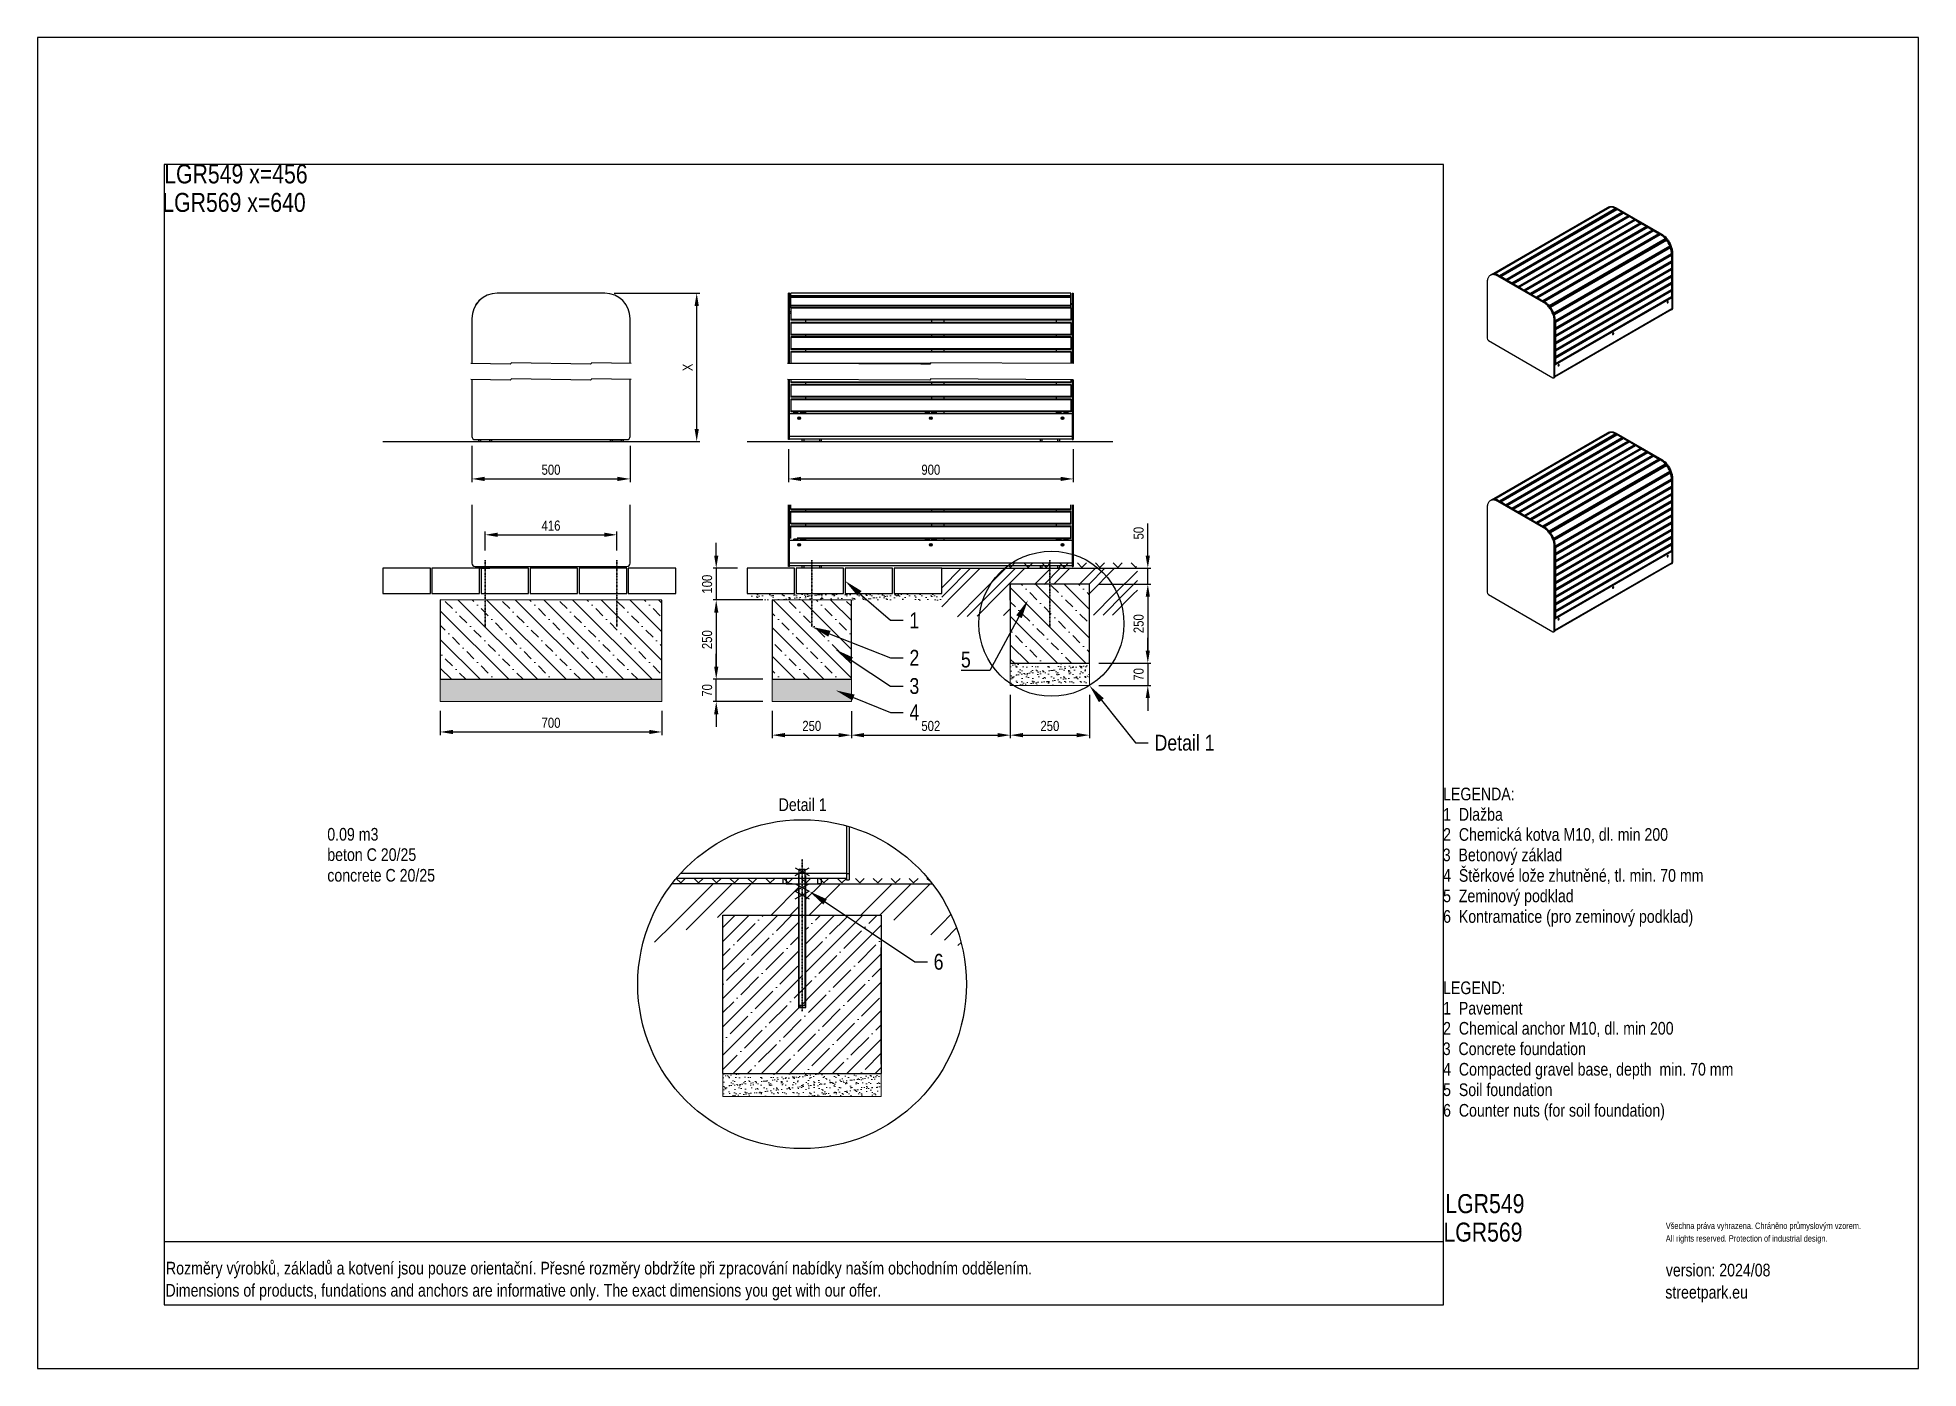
# Model space of a CAD drawing. Header units: millimetres. Extents: x 11004 to 16944, y 3085 to 7285.
import ezdxf
from ezdxf import colors
from ezdxf.entities.mleader import LeaderData, LeaderLine
from ezdxf.lldxf.tags import DXFTag
from ezdxf.math import Vec2, Vec3

# ---------------------------------------------------------------- set-up
doc = ezdxf.new("R2010")
doc.units = ezdxf.units.MM
doc.header["$LTSCALE"] = 0.3
doc.linetypes.add('DashDot', pattern=[15, 9, -3, 0, -3])
doc.layers.add('Nekreslit', color=6, linetype='Continuous', plot=False)
doc.layers.add('SRAFY', color=251, linetype='Continuous', lineweight=13)
doc.styles.add('SEACAD_Arial', font='arial.ttf', dxfattribs={"width": 0.8})
tags = doc.linetypes.add('HIDDEN2', pattern=[4.7625, 3.175, -1.5875]).pattern_tags.tags
tags[6:7] = [DXFTag(74, 4), DXFTag(75, 0), DXFTag(340, '0'), DXFTag(46, 0.0), DXFTag(50, 0.0), DXFTag(44, 0.0), DXFTag(45, 0.0)]
tags[4:5] = [DXFTag(74, 4), DXFTag(75, 0), DXFTag(340, '0'), DXFTag(46, 0.0), DXFTag(50, 0.0), DXFTag(44, 0.0), DXFTag(45, 0.0)]
doc.dimstyles.new('ISO-25', dxfattribs={"dimtxt": 1.6, "dimasz": 2, "dimexe": 0.5, "dimexo": 1.5, "dimtad": 1, "dimdec": 0, "dimtxsty": 'SEACAD_Arial', "dimcen": 2, "dimadec": 0, "dimazin": 0, "dimtfac": 1, "dimtdec": 0, "dimtmove": 0, "dimatfit": 3, "dimfxl": 1, "dimarcsym": 0})

msp = doc.modelspace()

# ---------------------------------------------------------------- texts
at = {"style": 'SEACAD_Arial', "width": 0.8}
for s, height, p in [('LGR569 x=640  ', 60, (11398.2, 6735.3)), ('LEGENDA:', 40, (15443.3, 4878.1)), ('1  Dlažba', 40, (15443.3, 4813.8)), ('0.09 m3', 40, (11919.3, 4750.9)), ('2  Chemická kotva M10, dl. min 200', 40, (15443.3, 4750.3)), ('beton C 20/25', 40, (11919.3, 4686.7)), ('3  Betonový základ', 40, (15442.2, 4685.8)), ('concrete C 20/25', 40, (11919.3, 4621.5)), ('4  Štěrkové lože zhutněné, tl. min. 70 mm', 40, (15443.3, 4621.1)), ('5  Zeminový podklad', 40, (15443.3, 4556.5)), ('6  Kontramatice (pro zeminový podklad)', 40, (15443.3, 4491.5)), ('LEGEND:', 40, (15443.3, 4266.4)), ('1  Pavement', 40, (15443.3, 4202.1)), ('2  Chemical anchor M10, dl. min 200', 40, (15443.3, 4138.6)), ('3  Concrete foundation', 40, (15442.2, 4074)), ('4  Compacted gravel base, depth  min. 70 mm', 40, (15443.3, 4009.3)), ('5  Soil foundation', 40, (15443.3, 3944.7)), ('6  Counter nuts (for soil foundation)', 40, (15443.3, 3879.7)), ('LGR569  ', 60, (15444.4, 3485.3)), ('Všechna práva vyhrazena. Chráněno průmyslovým vzorem.', 20, (16146.7, 3525.3)), ('All rights reserved. Protection of industrial design.', 20, (16146.7, 3485.3)), ('Rozměry výrobků, základů a kotvení jsou pouze orientační. Přesné rozměry obdržíte při zpracování nabídky naším obchodním oddělením.', 39.9982, (11409.8, 3381.6)), ('version: 2024/08', 40, (16146.7, 3375.5)), ('Dimensions of products, fundations and anchors are informative only. The exact dimensions you get with our offer.', 39.9982, (11408.2, 3311.7)), ('streetpark.eu', 40, (16145.1, 3305.6))]:
    msp.add_text(s, height=height, dxfattribs=at).set_placement(p)
at = {"char_height": 60, "attachment_point": 1, "style": 'SEACAD_Arial'}
for s, insert, width in [('LGR549 x=456', (11404.3, 6885.2), 880.891), ('LGR549  ', (15450.5, 3635.2), 253.994)]:
    msp.add_mtext(s, dxfattribs=dict(at, insert=insert, width=width))
at = {"insert": (13344.8, 4884.4), "char_height": 40, "attachment_point": 1, "style": 'SEACAD_Arial'}
msp.add_mtext_dynamic_manual_height_columns('Detail 1', width=226.121, gutter_width=200, heights=[0], dxfattribs=at)

# ---------------------------------------------------------------- blocks, each defined once
blk = doc.blocks.new('*D134')
at = {"color": 0, "lineweight": -2, "transparency": 16777216}
for p, q in [((12417.8, 5666.4), (12417.8, 5726.2)), ((12457.8, 5716.2), (12793.8, 5716.2)), ((12833.8, 5666.4), (12833.8, 5726.2))]:
    blk.add_line(p, q, dxfattribs=at)
at = {"color": 0, "transparency": 16777216}
for points in [[(12457.8, 5722.9), (12457.8, 5709.5), (12417.8, 5716.2)], [(12793.8, 5722.9), (12793.8, 5709.5), (12833.8, 5716.2)]]:
    blk.add_solid(points, dxfattribs=at)
at = {"layer": 'Defpoints', "color": 0, "transparency": 16777216}
for p in [(12833.8, 5716.2), (12417.8, 5636.4), (12833.8, 5636.4)]:
    blk.add_point(p, dxfattribs=at)
at = {"color": 0, "transparency": 16777216, "insert": (12625.8, 5745), "char_height": 32, "attachment_point": 5, "style": 'SEACAD_Arial'}
blk.add_mtext('416', dxfattribs=at)
blk = doc.blocks.new('*D139')
at = {"color": 0, "lineweight": -2, "transparency": 16777216}
for p, q in [((12275.9, 5160.1), (12275.9, 5083.8)), ((12975.9, 5160.1), (12975.9, 5083.8)), ((12315.9, 5093.8), (12935.9, 5093.8))]:
    blk.add_line(p, q, dxfattribs=at)
at = {"color": 0, "transparency": 16777216}
for points in [[(12315.9, 5100.5), (12315.9, 5087.1), (12275.9, 5093.8)], [(12935.9, 5100.5), (12935.9, 5087.1), (12975.9, 5093.8)]]:
    blk.add_solid(points, dxfattribs=at)
at = {"layer": 'Defpoints', "color": 0, "transparency": 16777216}
for p in [(12275.9, 5190.1), (12975.9, 5190.1), (12975.9, 5093.8)]:
    blk.add_point(p, dxfattribs=at)
at = {"color": 0, "transparency": 16777216, "insert": (12625.9, 5122.7), "char_height": 32, "attachment_point": 5, "style": 'SEACAD_Arial'}
blk.add_mtext('700', dxfattribs=at)
blk = doc.blocks.new('*D135')
at = {"color": 0, "lineweight": -2, "transparency": 16777216}
for p, q in [((12375.8, 5996.6), (12375.8, 5882.5)), ((12875.8, 5996.6), (12875.8, 5882.5)), ((12415.8, 5892.5), (12835.8, 5892.5))]:
    blk.add_line(p, q, dxfattribs=at)
at = {"color": 0, "transparency": 16777216}
for points in [[(12415.8, 5899.2), (12415.8, 5885.9), (12375.8, 5892.5)], [(12835.8, 5899.2), (12835.8, 5885.9), (12875.8, 5892.5)]]:
    blk.add_solid(points, dxfattribs=at)
at = {"layer": 'Defpoints', "color": 0, "transparency": 16777216}
for p in [(12375.8, 6026.6), (12875.8, 6026.6), (12875.8, 5892.5)]:
    blk.add_point(p, dxfattribs=at)
at = {"color": 0, "transparency": 16777216, "insert": (12625.8, 5921.4), "char_height": 32, "attachment_point": 5, "style": 'SEACAD_Arial'}
blk.add_mtext('500', dxfattribs=at)
blk = doc.blocks.new('*D144')
at = {"color": 0, "lineweight": -2, "transparency": 16777216}
for p, q in [((13375.4, 5986.4), (13375.4, 5882.5)), ((14275.4, 5986.6), (14275.4, 5882.5)), ((13415.4, 5892.5), (14235.4, 5892.5))]:
    blk.add_line(p, q, dxfattribs=at)
at = {"color": 0, "transparency": 16777216}
for points in [[(13415.4, 5899.2), (13415.4, 5885.9), (13375.4, 5892.5)], [(14235.4, 5899.2), (14235.4, 5885.9), (14275.4, 5892.5)]]:
    blk.add_solid(points, dxfattribs=at)
at = {"layer": 'Defpoints', "color": 0, "transparency": 16777216}
for p in [(13375.4, 6016.4), (14275.4, 6016.6), (14275.4, 5892.5)]:
    blk.add_point(p, dxfattribs=at)
at = {"color": 0, "transparency": 16777216, "insert": (13825.4, 5921.4), "char_height": 32, "attachment_point": 5, "style": 'SEACAD_Arial'}
blk.add_mtext('900', dxfattribs=at)
blk = doc.blocks.new('*D150')
at = {"color": 0, "lineweight": -2, "transparency": 16777216}
for p, q in [((12825.8, 6478.7), (13096, 6478.7)), ((13086, 6050.4), (13086, 6438.7)), ((12883.8, 6010.4), (13096, 6010.4))]:
    blk.add_line(p, q, dxfattribs=at)
at = {"color": 0, "transparency": 16777216}
for points in [[(13079.3, 6438.7), (13092.7, 6438.7), (13086, 6478.7)], [(13079.3, 6050.4), (13092.7, 6050.4), (13086, 6010.4)]]:
    blk.add_solid(points, dxfattribs=at)
at = {"layer": 'Defpoints', "color": 0, "transparency": 16777216}
for p in [(12795.8, 6478.7), (13086, 6478.7), (12853.8, 6010.4)]:
    blk.add_point(p, dxfattribs=at)
at = {"color": 0, "transparency": 16777216, "insert": (13057.5, 6244.6), "char_height": 32, "attachment_point": 5, "rotation": 90, "style": 'SEACAD_Arial'}
blk.add_mtext('X', dxfattribs=at)
blk = doc.blocks.new('*D182')
at = {"color": 0, "lineweight": -2, "transparency": 16777216}
for p, q in [((14405.5, 5560.6), (14520.7, 5560.6)), ((14510.7, 5520.6), (14510.7, 5350.6)), ((14356.4, 5310.6), (14520.7, 5310.6))]:
    blk.add_line(p, q, dxfattribs=at)
at = {"color": 0, "transparency": 16777216}
for points in [[(14504, 5520.6), (14517.3, 5520.6), (14510.7, 5560.6)], [(14504, 5350.6), (14517.3, 5350.6), (14510.7, 5310.6)]]:
    blk.add_solid(points, dxfattribs=at)
at = {"layer": 'Defpoints', "color": 0, "transparency": 16777216}
for p in [(14375.5, 5560.6), (14326.4, 5310.6), (14510.7, 5310.6)]:
    blk.add_point(p, dxfattribs=at)
at = {"color": 0, "transparency": 16777216, "insert": (14481.8, 5435.6), "char_height": 32, "attachment_point": 5, "rotation": 90, "style": 'SEACAD_Arial'}
blk.add_mtext('250', dxfattribs=at)
blk = doc.blocks.new('*D183')
at = {"color": 0, "lineweight": -2, "transparency": 16777216}
for p, q in [((14510.7, 5350.6), (14510.7, 5390.6)), ((14356.4, 5310.6), (14520.7, 5310.6)), ((14510.7, 5310.6), (14510.7, 5240.6)), ((14356.4, 5240.6), (14520.7, 5240.6)), ((14510.7, 5200.6), (14510.7, 5160.6))]:
    blk.add_line(p, q, dxfattribs=at)
at = {"color": 0, "transparency": 16777216}
for points in [[(14504, 5350.6), (14517.3, 5350.6), (14510.7, 5310.6)], [(14504, 5200.6), (14517.3, 5200.6), (14510.7, 5240.6)]]:
    blk.add_solid(points, dxfattribs=at)
at = {"layer": 'Defpoints', "color": 0, "transparency": 16777216}
for p in [(14326.4, 5310.6), (14326.4, 5240.6), (14510.7, 5240.6)]:
    blk.add_point(p, dxfattribs=at)
at = {"color": 0, "transparency": 16777216, "insert": (14481.8, 5275.6), "char_height": 32, "attachment_point": 5, "rotation": 90, "style": 'SEACAD_Arial'}
blk.add_mtext('70', dxfattribs=at)
blk = doc.blocks.new('*D184')
at = {"color": 0, "lineweight": -2, "transparency": 16777216}
for p, q in [((13324.4, 5160.1), (13324.4, 5073.8)), ((13574.4, 5160), (13574.4, 5073.8)), ((13364.4, 5083.8), (13534.4, 5083.8))]:
    blk.add_line(p, q, dxfattribs=at)
at = {"color": 0, "transparency": 16777216}
for points in [[(13364.4, 5090.5), (13364.4, 5077.1), (13324.4, 5083.8)], [(13534.4, 5090.5), (13534.4, 5077.1), (13574.4, 5083.8)]]:
    blk.add_solid(points, dxfattribs=at)
at = {"layer": 'Defpoints', "color": 0, "transparency": 16777216}
for p in [(13324.4, 5190.1), (13574.4, 5190), (13574.4, 5083.8)]:
    blk.add_point(p, dxfattribs=at)
at = {"color": 0, "transparency": 16777216, "insert": (13449.4, 5112.7), "char_height": 32, "attachment_point": 5, "style": 'SEACAD_Arial'}
blk.add_mtext('250', dxfattribs=at)
blk = doc.blocks.new('*D185')
at = {"color": 0, "lineweight": -2, "transparency": 16777216}
for p, q in [((14076.4, 5210.6), (14076.4, 5073.8)), ((14326.4, 5210.6), (14326.4, 5073.8)), ((14116.4, 5083.8), (14286.4, 5083.8))]:
    blk.add_line(p, q, dxfattribs=at)
at = {"color": 0, "transparency": 16777216}
for points in [[(14116.4, 5090.5), (14116.4, 5077.1), (14076.4, 5083.8)], [(14286.4, 5090.5), (14286.4, 5077.1), (14326.4, 5083.8)]]:
    blk.add_solid(points, dxfattribs=at)
at = {"layer": 'Defpoints', "color": 0, "transparency": 16777216}
for p in [(14076.4, 5240.6), (14326.4, 5240.6), (14326.4, 5083.8)]:
    blk.add_point(p, dxfattribs=at)
at = {"color": 0, "transparency": 16777216, "insert": (14201.4, 5112.7), "char_height": 32, "attachment_point": 5, "style": 'SEACAD_Arial'}
blk.add_mtext('250', dxfattribs=at)
blk = doc.blocks.new('*D186')
at = {"color": 0, "lineweight": -2, "transparency": 16777216}
for p, q in [((14076.4, 5210.6), (14076.4, 5073.8)), ((13574.4, 5160), (13574.4, 5073.8)), ((13614.4, 5083.8), (14036.4, 5083.8))]:
    blk.add_line(p, q, dxfattribs=at)
at = {"color": 0, "transparency": 16777216}
for points in [[(13614.4, 5090.5), (13614.4, 5077.1), (13574.4, 5083.8)], [(14036.4, 5090.5), (14036.4, 5077.1), (14076.4, 5083.8)]]:
    blk.add_solid(points, dxfattribs=at)
at = {"layer": 'Defpoints', "color": 0, "transparency": 16777216}
for p in [(14076.4, 5240.6), (13574.4, 5190), (14076.4, 5083.8)]:
    blk.add_point(p, dxfattribs=at)
at = {"color": 0, "transparency": 16777216, "insert": (13825.4, 5112.7), "char_height": 32, "attachment_point": 5, "style": 'SEACAD_Arial'}
blk.add_mtext('502', dxfattribs=at)
blk = doc.blocks.new('*D187')
at = {"color": 0, "lineweight": -2, "transparency": 16777216}
for p, q in [((14510.7, 5650.4), (14510.7, 5752)), ((14429.9, 5610.4), (14520.7, 5610.4)), ((14510.7, 5560.6), (14510.7, 5610.4)), ((14356.4, 5560.6), (14520.7, 5560.6)), ((14510.7, 5520.6), (14510.7, 5480.6))]:
    blk.add_line(p, q, dxfattribs=at)
at = {"color": 0, "transparency": 16777216}
for points in [[(14504, 5650.4), (14517.3, 5650.4), (14510.7, 5610.4)], [(14504, 5520.6), (14517.3, 5520.6), (14510.7, 5560.6)]]:
    blk.add_solid(points, dxfattribs=at)
at = {"layer": 'Defpoints', "color": 0, "transparency": 16777216}
for p in [(14399.9, 5610.4), (14510.7, 5610.4), (14326.4, 5560.6)]:
    blk.add_point(p, dxfattribs=at)
at = {"color": 0, "transparency": 16777216, "insert": (14481.8, 5721.2), "char_height": 32, "attachment_point": 5, "rotation": 90, "style": 'SEACAD_Arial'}
blk.add_mtext('50', dxfattribs=at)
blk = doc.blocks.new('*D179')
at = {"color": 0, "lineweight": -2, "transparency": 16777216}
for p, q in [((13147.7, 5650.4), (13147.7, 5690.4)), ((13214.9, 5610.4), (13137.7, 5610.4)), ((13147.7, 5610.4), (13147.7, 5510.4)), ((13294.4, 5510.4), (13137.7, 5510.4)), ((13147.7, 5470.4), (13147.7, 5430.4))]:
    blk.add_line(p, q, dxfattribs=at)
at = {"color": 0, "transparency": 16777216}
for points in [[(13141.1, 5650.4), (13154.4, 5650.4), (13147.7, 5610.4)], [(13141.1, 5470.4), (13154.4, 5470.4), (13147.7, 5510.4)]]:
    blk.add_solid(points, dxfattribs=at)
at = {"layer": 'Defpoints', "color": 0, "transparency": 16777216}
for p in [(13244.9, 5610.4), (13147.7, 5510.4), (13324.4, 5510.4)]:
    blk.add_point(p, dxfattribs=at)
at = {"color": 0, "transparency": 16777216, "insert": (13118.9, 5560.4), "char_height": 32, "attachment_point": 5, "rotation": 90, "style": 'SEACAD_Arial'}
blk.add_mtext('100', dxfattribs=at)
blk = doc.blocks.new('*D180')
at = {"color": 0, "lineweight": -2, "transparency": 16777216}
for p, q in [((13294.4, 5510.4), (13137.7, 5510.4)), ((13147.7, 5470.4), (13147.7, 5300)), ((13294.4, 5260), (13137.7, 5260))]:
    blk.add_line(p, q, dxfattribs=at)
at = {"color": 0, "transparency": 16777216}
for points in [[(13141.1, 5470.4), (13154.4, 5470.4), (13147.7, 5510.4)], [(13141.1, 5300), (13154.4, 5300), (13147.7, 5260)]]:
    blk.add_solid(points, dxfattribs=at)
at = {"layer": 'Defpoints', "color": 0, "transparency": 16777216}
for p in [(13324.4, 5510.4), (13147.7, 5260), (13324.4, 5260)]:
    blk.add_point(p, dxfattribs=at)
at = {"color": 0, "transparency": 16777216, "insert": (13118.9, 5385.2), "char_height": 32, "attachment_point": 5, "rotation": 90, "style": 'SEACAD_Arial'}
blk.add_mtext('250', dxfattribs=at)
blk = doc.blocks.new('*D181')
at = {"color": 0, "lineweight": -2, "transparency": 16777216}
for p, q in [((13147.7, 5300), (13147.7, 5340)), ((13294.4, 5260), (13137.7, 5260)), ((13147.7, 5190), (13147.7, 5260)), ((13294.4, 5190), (13137.7, 5190)), ((13147.7, 5150), (13147.7, 5110))]:
    blk.add_line(p, q, dxfattribs=at)
at = {"color": 0, "transparency": 16777216}
for points in [[(13141.1, 5300), (13154.4, 5300), (13147.7, 5260)], [(13141.1, 5150), (13154.4, 5150), (13147.7, 5190)]]:
    blk.add_solid(points, dxfattribs=at)
at = {"layer": 'Defpoints', "color": 0, "transparency": 16777216}
for p in [(13147.7, 5260), (13324.4, 5260), (13324.4, 5190)]:
    blk.add_point(p, dxfattribs=at)
at = {"color": 0, "transparency": 16777216, "insert": (13118.9, 5225), "char_height": 32, "attachment_point": 5, "rotation": 90, "style": 'SEACAD_Arial'}
blk.add_mtext('70', dxfattribs=at)

# ---------------------------------------------------------------- dimensions: what is measured, and where the dimension line sits
dim = msp.add_linear_dim(base=(13086, 6478.7), p1=(12853.8, 6010.4), p2=(12795.8, 6478.7), angle=90, text='X', dimstyle='ISO-25')
dim.commit()
dim.dimension.update_dxf_attribs({"geometry": '*D150', "text_midpoint": (13057.5, 6244.6)})
for base, p1, p2, picture, middle in [((12875.8, 5892.5), (12375.8, 6026.6), (12875.8, 6026.6), '*D135', (12625.8, 5921.4)), ((14275.4, 5892.5), (13375.4, 6016.4), (14275.4, 6016.6), '*D144', (13825.4, 5921.4))]:
    dim = msp.add_linear_dim(base=base, p1=p1, p2=p2, dimstyle='ISO-25')
    dim.commit()
    dim.dimension.update_dxf_attribs({"geometry": picture, "text_midpoint": middle})
for base, p1, p2, override, picture, middle in [((12833.8, 5716.2), (12417.8, 5636.4), (12833.8, 5636.4), {"dimscale": 0}, '*D134', (12625.8, 5745)), ((14076.4, 5083.8), (13574.4, 5190), (14076.4, 5240.6), {"dimscale": 0, "dimtix": 0, "dimtofl": 1, "dimtmove": 0, "dimatfit": 3}, '*D186', (13825.4, 5112.7)), ((14326.4, 5083.8), (14076.4, 5240.6), (14326.4, 5240.6), {"dimscale": 0, "dimtix": 0, "dimtofl": 1, "dimtmove": 0, "dimatfit": 3}, '*D185', (14201.4, 5112.7)), ((12975.9, 5093.8), (12275.9, 5190.1), (12975.9, 5190.1), {"dimscale": 0, "dimtix": 0, "dimtofl": 1, "dimtmove": 0, "dimatfit": 3}, '*D139', (12625.9, 5122.7)), ((13574.4, 5083.8), (13324.4, 5190.1), (13574.4, 5190), {"dimscale": 0, "dimtix": 0, "dimtofl": 1, "dimtmove": 0, "dimatfit": 3}, '*D184', (13449.4, 5112.7))]:
    dim = msp.add_linear_dim(base=base, p1=p1, p2=p2, dimstyle='ISO-25', override=override)
    dim.commit()
    dim.dimension.update_dxf_attribs({"geometry": picture, "text_midpoint": middle})
for base, p1, p2, picture, middle in [((14510.7, 5610.4), (14326.4, 5560.6), (14399.9, 5610.4), '*D187', (14481.8, 5721.2)), ((13147.7, 5510.4), (13244.9, 5610.4), (13324.4, 5510.4), '*D179', (13118.9, 5560.4)), ((13147.7, 5260), (13324.4, 5190), (13324.4, 5260), '*D181', (13118.9, 5225))]:
    dim = msp.add_linear_dim(base=base, p1=p1, p2=p2, angle=90, dimstyle='ISO-25')
    dim.commit()
    dim.dimension.update_dxf_attribs({"geometry": picture, "text_midpoint": middle})
for base, p1, p2, override, picture, middle in [((14510.7, 5310.6), (14375.5, 5560.6), (14326.4, 5310.6), {"dimscale": 0}, '*D182', (14481.8, 5435.6)), ((14510.7, 5240.6), (14326.4, 5310.6), (14326.4, 5240.6), {"dimscale": 0, "dimtmove": 1}, '*D183', (14481.8, 5275.6))]:
    dim = msp.add_linear_dim(base=base, p1=p1, p2=p2, angle=90, dimstyle='ISO-25', override=override)
    dim.commit()
    dim.dimension.update_dxf_attribs({"geometry": picture, "text_midpoint": middle})
dim = msp.add_linear_dim(base=(13147.7, 5260), p1=(13324.4, 5510.4), p2=(13324.4, 5260), angle=90, dimstyle='ISO-25')
dim.commit()
dim.dimension.update_dxf_attribs({"geometry": '*D180', "text_midpoint": (13147.7, 5385.2), "dimtype": 160})

# ---------------------------------------------------------------- hatches: boundary and pattern name
at = {"layer": 'SRAFY'}
h = msp.add_hatch(dxfattribs=at)
h.set_pattern_fill('GOST_GROUND', color=256, scale=10)
h.set_pattern_definition([(45, (6909.47, 295.79), (141.4214, -9e-15), [200]), (45, (6939.47, 295.79), (141.4214, -9e-15), [200]), (45, (6969.47, 295.79), (141.4214, -9e-15), [200])])
h.paths.add_polyline_path([(14076.4, 5461.5), (13859.9, 5456.6), (13859.9, 5610.4), (14478.2, 5610.4), (14478.2, 5463), (14326.4, 5463), (14326.4, 5560.6), (14076.4, 5558.7)])
h = msp.add_hatch(dxfattribs=at)
h.set_pattern_fill('TERACO', color=256, scale=20)
h.set_pattern_definition([(45, (6609.467, 295.79), (-28.28427, 28.28427), [20, -20]), (135, (6666.035, 295.79), (-28.28427, -28.28427), [20, -20])])
h.paths.add_polyline_path([(14069.9, 5610.4), (14069.9, 5633.5), (14475.3, 5633.5), (14475.3, 5610.5)])
h = msp.add_hatch(dxfattribs=at)
h.set_pattern_fill('AR-SAND', color=256, scale=0.5)
h.set_pattern_definition([(37.5, (6709.467, 295.79), (-0.800016, 24.47066), [0, -19.304, 0, -21.59, 0, -20.6375]), (7.5, (6709.467, 295.79), (22.47616, 35.84126), [0, -10.414, 0, -17.399, 0, -6.6675]), (327.5, (6693.846, 295.79), (39.54962, 0.07186), [0, -6.35, 0, -22.86, 0, -29.845]), (317.5, (6693.846, 295.79), (38.17782, 11.14647), [0, -3.175, 0, -14.986, 0, -17.145])])
h.paths.add_polyline_path([(13244.9, 5530.4), (13244.9, 5510.5), (13275.4, 5510.4), (13395.4, 5510.3), (13395.4, 5530.4)])
h.paths.add_polyline_path([(13859.9, 5510.1), (13859.9, 5530.4), (13395.4, 5530.4), (13395.4, 5510.3), (13525.4, 5510.1)])
h = msp.add_hatch(dxfattribs=at)
h.set_pattern_fill('BETON-PROSTY', color=256, scale=0.8, angle=90)
h.set_pattern_definition([(135, (5358.19, 781.864), (-45.25483, -45.25483), []), (135, (5358.19, 827.12), (-67.88225, -22.6274), [32, -16, 0, -16])])
h.paths.add_polyline_path([(14326.4, 5560.6), (14076.4, 5560.6), (14076.4, 5310.6), (14326.4, 5310.6)])
h = msp.add_hatch(dxfattribs=at)
h.set_pattern_fill('BETON-PROSTY', color=256, scale=0.8, angle=90)
h.set_pattern_definition([(135, (6702.88, 731.35), (-45.25483, -45.25483), []), (135, (6702.88, 776.605), (-67.88225, -22.6274), [32, -16, 0, -16])])
h.paths.add_polyline_path([(12975.9, 5390.5), (12975.9, 5510.1), (12275.9, 5510.3), (12275.9, 5260.3), (12275.9, 5260.1), (12975.9, 5260.1)])
h.paths.add_polyline_path([(13574.4, 5390.5), (13574.4, 5510), (13324.4, 5510.1), (13324.4, 5260.1), (13574.4, 5260.1)])
h = msp.add_hatch(dxfattribs=at)
h.set_pattern_fill('AR-SAND', color=256, scale=0.5)
h.set_pattern_definition([(37.5, (5953.852, 781.862), (-0.800016, 24.47066), [0, -19.304, 0, -21.59, 0, -20.6375]), (7.5, (5953.852, 781.862), (22.47616, 35.84126), [0, -10.414, 0, -17.399, 0, -6.6675]), (327.5, (5938.231, 781.862), (39.54962, 0.07186), [0, -6.35, 0, -22.86, 0, -29.845]), (317.5, (5938.23, 781.862), (38.17782, 11.14647), [0, -3.175, 0, -14.986, 0, -17.145])])
h.paths.add_polyline_path([(14076.4, 5310.6), (14326.4, 5310.6), (14326.4, 5240.6), (14076.4, 5240.6)])
h = msp.add_hatch(dxfattribs=at)
h.set_pattern_fill('AR-SAND', color=256, scale=0.5)
h.set_pattern_definition([(37.5, (6702.88, 731.35), (-0.800016, 24.47066), [0, -19.304, 0, -21.59, 0, -20.6375]), (7.5, (6702.88, 731.35), (22.47616, 35.84126), [0, -10.414, 0, -17.399, 0, -6.6675]), (327.5, (6687.258, 731.35), (39.54962, 0.07186), [0, -6.35, 0, -22.86, 0, -29.845]), (317.5, (6687.26, 731.35), (38.17782, 11.14647), [0, -3.175, 0, -14.986, 0, -17.145])])
h.paths.add_polyline_path([(12975.9, 5190.1), (12975.9, 5260.1), (12275.9, 5260.1), (12275.9, 5190.1)])
h.paths.add_polyline_path([(13574.4, 5190.1), (13574.4, 5260), (13496.7, 5260.1), (13324.4, 5260), (13324.4, 5190)])
h = msp.add_hatch(dxfattribs=at)
h.set_pattern_fill('TERACO', color=256, scale=20)
h.set_pattern_definition([(45, (5172.4, -699.72), (-28.28427, 28.28427), [20, -20]), (135, (5228.97, -699.72), (-28.28427, -28.28427), [20, -20])])
h.paths.add_polyline_path([(13017.2, 4614.9), (13017.2, 4638), (13820.8, 4638), (13820.8, 4614.9)])
h = msp.add_hatch(dxfattribs=at)
h.set_pattern_fill('GOST_GROUND', color=256, scale=20)
h.set_pattern_definition([(45, (5940, 245.79), (282.8427, -2e-14), [400]), (45, (6000, 245.79), (282.8427, -2e-14), [400]), (45, (6060, 245.79), (282.8427, -2e-14), [400])])
edge = h.paths.add_edge_path()
edge.add_line((13409, 4615), (13387, 4615))
edge.add_line((13387, 4615), (13008, 4615))
edge.add_arc((13419, 4297.8), 519.1, 142.33693, 166.98753)
edge.add_line((12913.2, 4414.7), (13169, 4515.7))
edge.add_line((13169, 4515.7), (13409, 4515.7))
edge.add_line((13409, 4515.7), (13409, 4615))
edge = h.paths.add_edge_path()
edge.add_line((13829.9, 4615), (13451, 4615))
edge.add_line((13451, 4615), (13429, 4615))
edge.add_line((13429, 4615), (13429, 4515.7))
edge.add_line((13429, 4515.7), (13669, 4515.7))
edge.add_line((13669, 4515.7), (13924.8, 4414.7))
edge.add_arc((13419, 4297.8), 519.1, 13.01247, 37.66307)
h = msp.add_hatch(dxfattribs=at)
h.set_pattern_fill('ANSI35', color=256, scale=10, angle=0.00001)
h.set_pattern_definition([(45, (5940, 346.8), (-44.9013, 44.90127), []), (45, (5984.9, 346.8), (-44.9013, 44.90127), [79.375, -15.875, 0, -15.875])])
h.paths.add_polyline_path([(13669, 4515.7), (13429, 4515.7), (13429, 4324.7), (13409, 4324.7), (13409, 4515.7), (13169, 4515.7), (13169, 4015.7), (13669, 4015.7)])
h = msp.add_hatch(dxfattribs=at)
h.set_pattern_fill('AR-SAND', color=256, scale=0.5)
h.set_pattern_definition([(37.5, (5046.428, -514.906), (-0.800016, 24.47066), [0, -19.304, 0, -21.59, 0, -20.6375]), (7.5, (5046.428, -514.906), (22.47616, 35.84126), [0, -10.414, 0, -17.399, 0, -6.6675]), (327.5, (5030.807, -514.906), (39.54962, 0.07186), [0, -6.35, 0, -22.86, 0, -29.845]), (317.5, (5030.807, -514.906), (38.17782, 11.14647), [0, -3.175, 0, -14.986, 0, -17.145])])
h.paths.add_polyline_path([(13169, 4013.9), (13669, 4013.9), (13669, 3943.9), (13169, 3943.8)])

# ---------------------------------------------------------------- linework, layer by layer
for p, q in [((15962.3, 6748.6), (15595.7, 6537)), ((15968.3, 6750.7), (15601.7, 6539)), ((15969.5, 6749.6), (15603.4, 6538.3)), ((15972.3, 6750.8), (15605.7, 6539.2)), ((15972.5, 6750.8), (15606, 6539.2)), ((15987.5, 6745.5), (15621, 6533.9)), ((15988.4, 6744.1), (15621.8, 6532.4)), ((15991.7, 6742.9), (15625.1, 6531.3)), ((15625.7, 6531.2), (15992.3, 6742.8)), ((15641, 6522.4), (16007.5, 6734)), ((15641.8, 6520.9), (16008.4, 6732.5)), ((16011.2, 6731.6), (15644.6, 6520)), ((15645.2, 6520), (16011.8, 6731.6)), ((15660.5, 6511.1), (16027, 6722.7)), ((15661.3, 6509.7), (16027.9, 6721.3)), ((16030.7, 6720.4), (15664.1, 6508.7)), ((15664.7, 6508.7), (16031.3, 6720.3)), ((15965.7, 6750.6), (15964, 6749.6)), ((15969.5, 6749.6), (15969.6, 6749.2)), ((15988, 6747.2), (15989.7, 6748.2)), ((15988, 6747.2), (16132.3, 6664)), ((15988.4, 6744.1), (15988.4, 6741)), ((15989.7, 6748.2), (16134, 6664.9)), ((16007.5, 6734), (15992.3, 6742.8)), ((16008.4, 6730), (16008.4, 6732.5)), ((16027, 6722.7), (16011.8, 6731.6)), ((16027.9, 6718.7), (16027.9, 6721.3)), ((16046.6, 6711.5), (16031.3, 6720.3)), ((15680, 6499.9), (16046.6, 6711.5)), ((15680.8, 6498.4), (16047.4, 6710)), ((16050.2, 6709.1), (15683.6, 6497.5)), ((16050.8, 6709), (15684.2, 6497.4)), ((16066.1, 6700.2), (15699.5, 6488.6)), ((16066.9, 6698.7), (15700.4, 6487.1)), ((16069.7, 6697.8), (15703.2, 6486.2)), ((16070.3, 6697.8), (15703.8, 6486.2)), ((16085.6, 6688.9), (15719, 6477.3)), ((16086.4, 6687.5), (15719.9, 6475.9)), ((16089.2, 6686.6), (15722.7, 6474.9)), ((16089.8, 6686.5), (15723.3, 6474.9)), ((16105.1, 6677.7), (15738.5, 6466.1)), ((16106, 6676.2), (15739.4, 6464.6)), ((16108.8, 6675.3), (15742.2, 6463.7)), ((16109.4, 6675.2), (15742.8, 6463.6)), ((16124.6, 6666.4), (15758.1, 6454.8)), ((16125.5, 6664.9), (15758.9, 6453.3)), ((16128.8, 6663.7), (15762.2, 6452.1)), ((15762.8, 6452), (16129.3, 6663.7)), ((16047.4, 6707.5), (16047.4, 6710)), ((16050.8, 6709), (16066.1, 6700.2)), ((16066.9, 6698.7), (16066.9, 6696.2)), ((16070.3, 6697.8), (16085.6, 6688.9)), ((16086.4, 6687.5), (16086.4, 6684.9)), ((16089.8, 6686.5), (16105.1, 6677.7)), ((16106, 6676.2), (16106, 6673.7)), ((16109.4, 6675.2), (16124.6, 6666.4)), ((16125.5, 6664.9), (16125.5, 6661.8)), ((16132.3, 6664), (16134, 6664.9)), ((15777.8, 6440), (16144.4, 6651.6)), ((15778.2, 6438.4), (16144.8, 6650)), ((16147.6, 6647), (15781, 6435.4)), ((15782.1, 6434.9), (16148.6, 6646.5)), ((15792.7, 6415.2), (16159.2, 6626.8)), ((15792.8, 6416.3), (16159.4, 6627.9)), ((16160.4, 6623), (15793.8, 6411.4)), ((16161.6, 6621.8), (15795, 6410.2)), ((16163.7, 6598.8), (15797.1, 6387.1)), ((15797.7, 6390.7), (16164.2, 6602.3)), ((16164.5, 6602.8), (15797.9, 6391.2)), ((16164.5, 6597.3), (15797.9, 6385.7)), ((16140.2, 6642.8), (16144.8, 6650)), ((16152.2, 6622.7), (16160.4, 6623)), ((16152.3, 6622.8), (16152.4, 6622.7)), ((16160.9, 6600.4), (16163.7, 6598.8)), ((16164.5, 6597.3), (16164.5, 6579.7)), ((16166.2, 6605.2), (16167.9, 6606.2)), ((16166.2, 6605.2), (16166.2, 6428.8)), ((16167.9, 6606.2), (16167.9, 6429.8)), ((15594, 6536), (15592.4, 6535.1)), ((16163.7, 6576.2), (15797.1, 6364.6)), ((16163.7, 6553.7), (15797.1, 6342.1)), ((15797.7, 6367.5), (16164.3, 6579.1)), ((15797.7, 6345), (16164.3, 6556.6)), ((15797.7, 6322.4), (16164.3, 6534)), ((16164.5, 6579.7), (15797.9, 6368)), ((16164.5, 6574.8), (15797.9, 6363.1)), ((16164.5, 6557.1), (15797.9, 6345.5)), ((16164.5, 6552.2), (15797.9, 6340.6)), ((16164.5, 6534.6), (15797.9, 6323)), ((16161.5, 6577.5), (16163.7, 6576.2)), ((16161.5, 6555), (16163.7, 6553.7)), ((16164.5, 6574.8), (16164.5, 6557.1)), ((16164.5, 6552.2), (16164.5, 6534.6)), ((12795.8, 6478.7), (12455.8, 6478.7)), ((13379.4, 6478.7), (13375.4, 6478.7)), ((13375.4, 6398.7), (13375.4, 6478.7)), ((13379.4, 6398.7), (13379.4, 6478.7)), ((14267.4, 6478.7), (13383.4, 6478.7)), ((13383.4, 6471.8), (13383.4, 6478.7)), ((14267.4, 6478.7), (13383.4, 6478.7)), ((13383.4, 6478.7), (13383.4, 6478.7)), ((14267.4, 6471.8), (14267.4, 6478.7)), ((14267.4, 6478.7), (14267.4, 6478.7)), ((14271.4, 6478.7), (14275.4, 6478.7)), ((14271.4, 6478.7), (14271.4, 6398.7)), ((14275.4, 6478.7), (14275.4, 6398.7)), ((15582.4, 6513.1), (15582.4, 6336.7)), ((15618, 6533.7), (15616.3, 6532.7)), ((15760.6, 6449.4), (15616.3, 6532.7)), ((15762.3, 6450.4), (15618, 6533.7)), ((15621.8, 6532.4), (15621.8, 6531.5)), ((15624.8, 6530.7), (15624.8, 6529.7)), ((15641, 6522.4), (15625.7, 6531.2)), ((15641.8, 6520), (15641.8, 6520.9)), ((15644.4, 6519.5), (15644.4, 6518.5)), ((15660.5, 6511.1), (15645.2, 6520)), ((15661.3, 6508.7), (15661.3, 6509.7)), ((15663.9, 6508.2), (15663.9, 6507.2)), ((15680, 6499.9), (15664.7, 6508.7)), ((15680.8, 6497.4), (15680.8, 6498.4)), ((15683.4, 6495.9), (15683.4, 6496.9)), ((15684.2, 6497.4), (15699.5, 6488.6)), ((15700.4, 6487.1), (15700.4, 6486.2)), ((15702.9, 6484.7), (15702.9, 6485.7)), ((15703.8, 6486.2), (15719, 6477.3)), ((15719.9, 6475.9), (15719.9, 6474.9)), ((15723.3, 6474.9), (15738.5, 6466.1)), ((16163.7, 6531.2), (15797.1, 6319.5)), ((16163.7, 6508.6), (15797.1, 6297)), ((16163.7, 6486.1), (15797.1, 6274.5)), ((15797.7, 6299.9), (16164.3, 6511.5)), ((15797.7, 6277.3), (16164.3, 6489)), ((16164.5, 6529.7), (15797.9, 6318.1)), ((16164.5, 6512), (15797.9, 6300.4)), ((16164.5, 6507.1), (15797.9, 6295.5)), ((16164.5, 6489.5), (15797.9, 6277.9)), ((16164.5, 6484.6), (15797.9, 6273)), ((16161.5, 6532.4), (16163.7, 6531.2)), ((16161.5, 6509.9), (16163.7, 6508.6)), ((16161.5, 6487.3), (16163.7, 6486.1)), ((16164.5, 6529.7), (16164.5, 6512)), ((16164.5, 6507.1), (16164.5, 6489.5)), ((16164.5, 6484.6), (16164.5, 6467)), ((12387.7, 6440.7), (12387.9, 6441.1)), ((12863.8, 6440.9), (12863.7, 6441.1)), ((13379.4, 6446.7), (13383.4, 6446.7)), ((13379.4, 6444.4), (13383.4, 6444.4)), ((13379.4, 6421), (13383.4, 6421)), ((13379.4, 6415.3), (13383.4, 6415.3)), ((13383.4, 6469), (13383.4, 6471.8)), ((13383.4, 6471.8), (14267.4, 6471.8)), ((13383.4, 6466.7), (13383.4, 6469)), ((13383.4, 6469), (14267.4, 6469)), ((14267.4, 6466.7), (13383.4, 6466.7)), ((13383.4, 6466.4), (13383.4, 6466.7)), ((13383.4, 6441.1), (13383.4, 6466.4)), ((13383.4, 6466.4), (14267.4, 6466.4)), ((13383.4, 6438.3), (13383.4, 6441.1)), ((13383.4, 6441.1), (14267.4, 6441.1)), ((13383.4, 6432.4), (13383.4, 6438.3)), ((13383.4, 6438.3), (14267.4, 6438.3)), ((14267.4, 6432.4), (13383.4, 6432.4)), ((13383.4, 6432.4), (13383.4, 6431.2)), ((13383.4, 6431.2), (13383.4, 6395.9)), ((14267.4, 6431.2), (13383.4, 6431.2)), ((14267.4, 6469), (14267.4, 6471.8)), ((14267.4, 6466.7), (14267.4, 6469)), ((14267.4, 6466.4), (14267.4, 6466.7)), ((14267.4, 6441.1), (14267.4, 6466.4)), ((14267.4, 6446.7), (14271.4, 6446.7)), ((14267.4, 6444.4), (14271.4, 6444.4)), ((14267.4, 6438.3), (14267.4, 6441.1)), ((14267.4, 6432.4), (14267.4, 6438.3)), ((14267.4, 6432.4), (14267.4, 6431.2)), ((14267.4, 6431.2), (14267.4, 6395.9)), ((14267.4, 6421), (14271.4, 6421)), ((14267.4, 6415.3), (14271.4, 6415.3)), ((15722.4, 6473.4), (15722.4, 6474.4)), ((15739.4, 6464.6), (15739.4, 6463.6)), ((15741.9, 6462.1), (15741.9, 6463.1)), ((15742.8, 6463.6), (15758.1, 6454.8)), ((15758.9, 6453.3), (15758.9, 6452.4)), ((15762.3, 6450.4), (15760.6, 6449.4)), ((15762, 6451.5), (15762, 6450.6)), ((15777.6, 6437.4), (15778.2, 6438.4)), ((15780, 6434.4), (15780.4, 6434.6)), ((15780.9, 6435.3), (15780.2, 6434.2)), ((16163.7, 6465.5), (15796.2, 6253.4)), ((16165.3, 6464.5), (15796.2, 6251.4)), ((16165.3, 6429.2), (15796.2, 6216.2)), ((15796.2, 6214.5), (16164.4, 6427)), ((15797.7, 6254.8), (16164.3, 6466.4)), ((16164.5, 6467), (15797.9, 6255.4)), ((16127.2, 6445.1), (16127.2, 6444.5)), ((16129.9, 6446.3), (16130.2, 6446.2)), ((16130.1, 6446.7), (16130.6, 6446.4)), ((16131.4, 6447.5), (16131.4, 6446.9)), ((16132.8, 6448.3), (16132.8, 6447.7)), ((16133.3, 6448), (16133.3, 6448.6)), ((16141.9, 6453.5), (16142.4, 6453.3)), ((16142.4, 6453.3), (16143.3, 6453.7)), ((16143.3, 6453.7), (16142.8, 6454)), ((16142.9, 6454.1), (16143, 6453.9)), ((16144.2, 6454.7), (16144, 6454.8)), ((16144.2, 6454.7), (16144, 6454.8)), ((16144.2, 6454.7), (16144.3, 6454.9)), ((16148.6, 6457.4), (16148.6, 6456.8)), ((16149.4, 6457.3), (16149.4, 6457.9)), ((16152.6, 6451.3), (16151.8, 6451.8)), ((16158.1, 6462.8), (16158.6, 6462.6)), ((16158.6, 6462.6), (16159.4, 6463.1)), ((16159.4, 6463.1), (16158.9, 6463.3)), ((16165.3, 6464.5), (16163.7, 6465.5)), ((16165, 6426.1), (16166.7, 6427)), ((16165.3, 6464.5), (16165.3, 6429.2)), ((16166.2, 6428.8), (16167.9, 6429.8)), ((12375.8, 6398.7), (12375.8, 6256.4)), ((12875.8, 6256.5), (12875.8, 6398.7)), ((13375.4, 6256.5), (13375.4, 6398.7)), ((13379.4, 6398.7), (13375.4, 6398.7)), ((13379.4, 6256.5), (13379.4, 6398.7)), ((13383.4, 6395.9), (13383.4, 6393.9)), ((14267.4, 6395.9), (13383.4, 6395.9)), ((14267.4, 6393.9), (13383.4, 6393.9)), ((14267.4, 6386.6), (13383.4, 6386.6)), ((13383.4, 6386.6), (13383.4, 6384.6)), ((13383.4, 6384.6), (13383.4, 6348.6)), ((14267.4, 6384.6), (13383.4, 6384.6)), ((13429.4, 6393.9), (13429.4, 6386.6)), ((13827.4, 6393.9), (13827.4, 6386.6)), ((13867.4, 6386.6), (13867.4, 6393.9)), ((14221.4, 6393.9), (14221.4, 6386.6)), ((14267.4, 6395.9), (14267.4, 6393.9)), ((14267.4, 6386.6), (14267.4, 6384.6)), ((14267.4, 6384.6), (14267.4, 6348.6)), ((14271.4, 6398.7), (14271.4, 6256.5)), ((14271.4, 6398.7), (14275.4, 6398.7)), ((14275.4, 6398.7), (14275.4, 6256.5)), ((15791.2, 6415.1), (15792.5, 6415.1)), ((15791.3, 6415.1), (15791.2, 6415)), ((15792.6, 6411.3), (15793.8, 6411.4)), ((15796.2, 6391.6), (15794.5, 6390.6)), ((15794.5, 6214.3), (15794.5, 6390.6)), ((15796.2, 6215.2), (15796.2, 6391.6)), ((15797.1, 6390.7), (15796.2, 6391.2)), ((15796.2, 6387.6), (15797.1, 6387.1)), ((15797.1, 6367.5), (15796.2, 6368)), ((15796.2, 6365.1), (15797.1, 6364.6)), ((15797.9, 6385.7), (15797.9, 6368)), ((15797.9, 6363.1), (15797.9, 6345.5)), ((15976.3, 6357.9), (15976.3, 6357.4)), ((15977.2, 6357.9), (15977.2, 6358.4)), ((15985.8, 6363.4), (15986.3, 6363.1)), ((15986.3, 6363.1), (15987.2, 6363.6)), ((15987.2, 6363.6), (15986.7, 6363.9)), ((13383.4, 6348.6), (13383.4, 6346.6)), ((14267.4, 6348.6), (13383.4, 6348.6)), ((14267.4, 6346.6), (13383.4, 6346.6)), ((14267.4, 6340.6), (13383.4, 6340.6)), ((13383.4, 6340.6), (13383.4, 6338.6)), ((13383.4, 6338.6), (13383.4, 6302.6)), ((14267.4, 6338.6), (13383.4, 6338.6)), ((13383.4, 6302.6), (13383.4, 6300.6)), ((14267.4, 6302.6), (13383.4, 6302.6)), ((14267.4, 6300.6), (13383.4, 6300.6)), ((13429.4, 6346.6), (13429.4, 6340.6)), ((13429.4, 6300.6), (13429.4, 6294.6)), ((13827.4, 6346.6), (13827.4, 6340.6)), ((13827.4, 6300.6), (13827.4, 6294.6)), ((13867.4, 6340.6), (13867.4, 6346.6)), ((13867.4, 6294.6), (13867.4, 6300.6)), ((14221.4, 6346.6), (14221.4, 6340.6)), ((14221.4, 6300.6), (14221.4, 6294.6)), ((14267.4, 6348.6), (14267.4, 6346.6)), ((14267.4, 6340.6), (14267.4, 6338.6)), ((14267.4, 6338.6), (14267.4, 6302.6)), ((14267.4, 6302.6), (14267.4, 6300.6)), ((15586.7, 6329.4), (15790.3, 6211.8)), ((15797.1, 6345), (15796.2, 6345.5)), ((15796.2, 6342.6), (15797.1, 6342.1)), ((15797.1, 6322.5), (15796.2, 6323)), ((15796.2, 6320), (15797.1, 6319.5)), ((15797.1, 6299.9), (15796.2, 6300.4)), ((15796.2, 6297.5), (15797.1, 6297)), ((15797.9, 6340.6), (15797.9, 6323)), ((15797.9, 6318.1), (15797.9, 6300.4)), ((15955, 6345.6), (15955, 6345)), ((15960.3, 6348.4), (15960.5, 6348.2)), ((15960.4, 6348.7), (15960.5, 6348.6)), ((15960.5, 6348.8), (15960.5, 6348.2)), ((15961.1, 6348.5), (15961.1, 6349.1)), ((15969.7, 6354.1), (15970.2, 6353.8)), ((15970.2, 6353.8), (15971, 6354.3)), ((15971, 6354.3), (15970.5, 6354.6)), ((15971.2, 6354.4), (15971, 6354.3)), ((15971.5, 6354.8), (15971.1, 6354.9)), ((15971.5, 6354.8), (15971.1, 6354.9)), ((15971.5, 6354.8), (15971.8, 6355.3)), ((15980.4, 6351.8), (15979.5, 6352.3)), ((12497.3, 6254.5), (12372.8, 6256.5)), ((12501.3, 6258.5), (12497.3, 6254.5)), ((12750.3, 6254.5), (12501.3, 6258.5)), ((12754.3, 6258.5), (12750.3, 6254.5)), ((12878.8, 6256.5), (12754.3, 6258.5)), ((13821.9, 6254.5), (13372.4, 6256.5)), ((14267.4, 6294.6), (13383.4, 6294.6)), ((13383.4, 6294.6), (13383.4, 6292.6)), ((13383.4, 6292.6), (13383.4, 6256.6)), ((14267.4, 6292.6), (13383.4, 6292.6)), ((13383.4, 6256.6), (13383.4, 6256.4)), ((13824, 6256.6), (13383.4, 6256.6)), ((13822, 6254.6), (13793.5, 6254.6)), ((13825.9, 6258.5), (13821.9, 6254.5)), ((14275.4, 6256.5), (13825.9, 6258.5)), ((14267.4, 6294.6), (14267.4, 6292.6)), ((14267.4, 6292.6), (14267.4, 6256.6)), ((15797.1, 6277.4), (15796.2, 6277.9)), ((15796.2, 6275), (15797.1, 6274.5)), ((15797.1, 6254.9), (15796.2, 6255.4)), ((15796.2, 6255.4), (15797.9, 6254.4)), ((15797.9, 6295.5), (15797.9, 6277.9)), ((15797.9, 6273), (15797.9, 6255.4)), ((15797.9, 6254.4), (15798.8, 6254.9)), ((15798.8, 6254.9), (15798.3, 6255.2)), ((15798.4, 6255.2), (15798.5, 6255.1)), ((15799.7, 6255.8), (15799.5, 6255.9)), ((15799.7, 6255.8), (15799.5, 6255.9)), ((15799.7, 6255.8), (15799.8, 6256)), ((15804.1, 6258.5), (15804.1, 6257.9)), ((15804.9, 6258.4), (15804.9, 6259)), ((15808.1, 6252.4), (15807.3, 6252.9)), ((15813.6, 6264), (15814.1, 6263.7)), ((15814.1, 6263.7), (15814.9, 6264.2)), ((15814.9, 6264.2), (15814.4, 6264.5)), ((12497.3, 6204.5), (12372.8, 6206.5)), ((12375.8, 6206.4), (12375.8, 6026.6)), ((12501.3, 6208.5), (12497.3, 6204.5)), ((12750.3, 6204.5), (12501.3, 6208.5)), ((12754.3, 6208.5), (12750.3, 6204.5)), ((12878.8, 6206.5), (12754.3, 6208.5)), ((12875.8, 6026.6), (12875.8, 6206.5)), ((13821.9, 6204.5), (13372.4, 6206.5)), ((13375.4, 6026.6), (13375.4, 6206.5)), ((13379.4, 6026.6), (13379.4, 6206.5)), ((13383.4, 6206.4), (13383.4, 6198.4)), ((13383.4, 6198.4), (13383.4, 6196.4)), ((14267.4, 6198.4), (13383.4, 6198.4)), ((14267.4, 6196.4), (13383.4, 6196.4)), ((14267.4, 6190.4), (13383.4, 6190.4)), ((13383.4, 6190.4), (13383.4, 6188.4)), ((13383.4, 6188.4), (13383.4, 6152.4)), ((14267.4, 6188.4), (13383.4, 6188.4)), ((13429.4, 6196.4), (13429.4, 6190.4)), ((13825.9, 6208.5), (13821.9, 6204.5)), ((14275.4, 6205.2), (13825.9, 6208.5)), ((13827.4, 6196.4), (13827.4, 6190.4)), ((13867.4, 6190.4), (13867.4, 6196.4)), ((14221.4, 6196.4), (14221.4, 6190.4)), ((14267.4, 6205.2), (14267.4, 6198.4)), ((14267.4, 6198.4), (14267.4, 6196.4)), ((14267.4, 6190.4), (14267.4, 6188.4)), ((14267.4, 6188.4), (14267.4, 6152.4)), ((14271.4, 6205.2), (14271.4, 6026.6)), ((14275.4, 6205.2), (14275.4, 6026.6)), ((15793.3, 6211.5), (15795, 6212.5)), ((15796.2, 6215.2), (15794.5, 6214.3)), ((13383.4, 6152.4), (13383.4, 6150.4)), ((14267.4, 6152.4), (13383.4, 6152.4)), ((14267.4, 6150.4), (13383.4, 6150.4)), ((14267.4, 6144.4), (13383.4, 6144.4)), ((13383.4, 6144.4), (13383.4, 6142.4)), ((13383.4, 6142.4), (13383.4, 6106.4)), ((14267.4, 6142.4), (13383.4, 6142.4)), ((13429.4, 6150.4), (13429.4, 6144.4)), ((13827.4, 6150.4), (13827.4, 6144.4)), ((13867.4, 6144.4), (13867.4, 6150.4)), ((14221.4, 6150.4), (14221.4, 6144.4)), ((14267.4, 6152.4), (14267.4, 6150.4)), ((14267.4, 6144.4), (14267.4, 6142.4)), ((14267.4, 6142.4), (14267.4, 6106.4)), ((14271.4, 6098.4), (13379.4, 6098.4)), ((13383.4, 6106.4), (13383.4, 6104.4)), ((14267.4, 6106.4), (13383.4, 6106.4)), ((14267.4, 6104.4), (13383.4, 6104.4)), ((13392.4, 6103), (13392.4, 6102)), ((13392.4, 6103), (13404.4, 6103)), ((13392.4, 6102), (13404.4, 6102)), ((13392.4, 6098.4), (13392.4, 6102)), ((13404.4, 6103), (13404.4, 6102)), ((13404.4, 6102), (13404.4, 6098.4)), ((13414.4, 6103), (13426.4, 6103)), ((13414.4, 6103), (13414.4, 6102)), ((13414.4, 6102), (13426.4, 6102)), ((13414.4, 6098.4), (13414.4, 6102)), ((13426.4, 6103), (13426.4, 6102)), ((13426.4, 6102), (13426.4, 6098.4)), ((13429.4, 6104.4), (13429.4, 6098.4)), ((13808.4, 6103), (13820.4, 6103)), ((13808.4, 6103), (13808.4, 6102)), ((13808.4, 6102), (13820.4, 6102)), ((13808.4, 6098.4), (13808.4, 6102)), ((13820.4, 6103), (13820.4, 6102)), ((13820.4, 6102), (13820.4, 6098.4)), ((13822.9, 6085.9), (13822.9, 6083)), ((13825.4, 6087.3), (13825.4, 6087.3)), ((13825.4, 6081.6), (13825.4, 6081.6)), ((13827.4, 6104.4), (13827.4, 6100.4)), ((13827.9, 6083), (13827.9, 6085.9)), ((13830.4, 6103), (13830.4, 6102)), ((13830.4, 6103), (13842.4, 6103)), ((13830.4, 6102), (13842.4, 6102)), ((13830.4, 6098.4), (13830.4, 6102)), ((13842.4, 6103), (13842.4, 6102)), ((13842.4, 6102), (13842.4, 6098.4)), ((13867.4, 6098.4), (13867.4, 6104.4)), ((14221.4, 6104.4), (14221.4, 6098.4)), ((14224.4, 6103), (14224.4, 6102)), ((14224.4, 6103), (14236.4, 6103)), ((14224.4, 6102), (14236.4, 6102)), ((14224.4, 6098.4), (14224.4, 6102)), ((14236.4, 6103), (14236.4, 6102)), ((14236.4, 6102), (14236.4, 6098.4)), ((14246.4, 6103), (14258.4, 6103)), ((14246.4, 6103), (14246.4, 6102)), ((14246.4, 6102), (14258.4, 6102)), ((14246.4, 6098.4), (14246.4, 6102)), ((14258.4, 6103), (14258.4, 6102)), ((14258.4, 6102), (14258.4, 6098.4)), ((14267.4, 6106.4), (14267.4, 6104.4)), ((12385.8, 6016.6), (12865.8, 6016.6)), ((12397.8, 6010.4), (12397.8, 6016.6)), ((12402.8, 6010.4), (12397.8, 6010.4)), ((12402.8, 6016.6), (12402.8, 6010.4)), ((12402.8, 6010.4), (12432.8, 6010.4)), ((12432.8, 6010.4), (12432.8, 6016.6)), ((12437.8, 6010.4), (12432.8, 6010.4)), ((12437.8, 6016.6), (12437.8, 6010.4)), ((12813.8, 6010.4), (12813.8, 6016.6)), ((12818.8, 6010.4), (12813.8, 6010.4)), ((12818.8, 6016.6), (12818.8, 6010.4)), ((12848.8, 6010.4), (12818.8, 6010.4)), ((12848.8, 6010.4), (12848.8, 6016.6)), ((12853.8, 6010.4), (12848.8, 6010.4)), ((12853.8, 6016.6), (12853.8, 6010.4)), ((13375.4, 6016.6), (13375.4, 6026.6)), ((13379.4, 6026.6), (13375.4, 6026.6)), ((13379.4, 6016.6), (13375.4, 6016.6)), ((13379.4, 6016.6), (13379.4, 6026.6)), ((14271.4, 6026.4), (13379.4, 6026.4)), ((14271.4, 6018.4), (13379.4, 6018.4)), ((13419.4, 6010.4), (13419.4, 6018.4)), ((13424.4, 6010.4), (13419.4, 6010.4)), ((13424.4, 6018.4), (13424.4, 6010.4)), ((13474.4, 6010.4), (13424.4, 6010.4)), ((13474.4, 6010.4), (13474.4, 6018.4)), ((13479.4, 6010.4), (13474.4, 6010.4)), ((13479.4, 6018.4), (13479.4, 6010.4)), ((14171.4, 6010.4), (14171.4, 6018.4)), ((14176.4, 6010.4), (14171.4, 6010.4)), ((14176.4, 6018.4), (14176.4, 6010.4)), ((14176.4, 6010.4), (14226.4, 6010.4)), ((14226.4, 6010.4), (14226.4, 6018.4)), ((14231.4, 6010.4), (14226.4, 6010.4)), ((14231.4, 6018.4), (14231.4, 6010.4)), ((14271.4, 6026.6), (14271.4, 6016.6)), ((14271.4, 6026.6), (14275.4, 6026.6)), ((14271.4, 6016.6), (14275.4, 6016.6)), ((14275.4, 6026.6), (14275.4, 6016.6)), ((15962.3, 6037.4), (15595.7, 5825.8)), ((15968.3, 6039.4), (15601.7, 5827.8)), ((15969.4, 6038.4), (15603.4, 5827.1)), ((15972.3, 6039.6), (15605.7, 5827.9)), ((15972.5, 6039.6), (15606, 5828)), ((15987.5, 6034.3), (15621, 5822.7)), ((15988.3, 6032.9), (15621.8, 5821.2)), ((15991.6, 6031.7), (15625.1, 5820.1)), ((15625.7, 5820), (15992.2, 6031.6)), ((15640.9, 5811.2), (16007.5, 6022.8)), ((15641.8, 5809.7), (16008.4, 6021.3)), ((16011.2, 6020.4), (15644.6, 5808.8)), ((15645.2, 5808.7), (16011.8, 6020.4)), ((15660.5, 5799.9), (16027, 6011.5)), ((15661.3, 5798.5), (16027.9, 6010.1)), ((16030.7, 6009.1), (15664.1, 5797.5)), ((15664.7, 5797.5), (16031.3, 6009.1)), ((15680, 5788.7), (16046.5, 6000.3)), ((15965.7, 6039.4), (15964, 6038.4)), ((15969.4, 6038.4), (15969.6, 6038)), ((15988, 6036), (15989.7, 6037)), ((15988, 6036), (16132.3, 5952.8)), ((15988.3, 6032.9), (15988.3, 6029.8)), ((15989.7, 6037), (16134, 5953.7)), ((16007.5, 6022.8), (15992.2, 6031.6)), ((16008.4, 6018.8), (16008.4, 6021.3)), ((16027, 6011.5), (16011.8, 6020.4)), ((16027.9, 6007.5), (16027.9, 6010.1)), ((16046.5, 6000.3), (16031.3, 6009.1)), ((15680.8, 5787.2), (16047.4, 5998.8)), ((16050.2, 5997.9), (15683.6, 5786.3)), ((15684.2, 5786.2), (16050.8, 5997.8)), ((15699.5, 5777.4), (16066.1, 5989)), ((15700.3, 5775.9), (16066.9, 5987.5)), ((16069.7, 5986.6), (15703.1, 5775)), ((16070.3, 5986.6), (15703.7, 5774.9)), ((16085.6, 5977.7), (15719, 5766.1)), ((16086.4, 5976.3), (15719.9, 5764.7)), ((16089.2, 5975.3), (15722.7, 5763.7)), ((16089.8, 5975.3), (15723.3, 5763.7)), ((16105.1, 5966.5), (15738.5, 5754.9)), ((16105.9, 5965), (15739.4, 5753.4)), ((16108.7, 5964.1), (15742.2, 5752.5)), ((16109.3, 5964), (15742.8, 5752.4)), ((16124.6, 5955.2), (15758, 5743.6)), ((16125.5, 5953.7), (15758.9, 5742.1)), ((16128.8, 5952.5), (15762.2, 5740.9)), ((15762.8, 5740.8), (16129.3, 5952.4)), ((15777.8, 5728.8), (16144.3, 5940.4)), ((16047.4, 5996.3), (16047.4, 5998.8)), ((16066.1, 5989), (16050.8, 5997.8)), ((16066.9, 5985), (16066.9, 5987.5)), ((16070.3, 5986.6), (16085.6, 5977.7)), ((16086.4, 5976.3), (16086.4, 5973.7)), ((16089.8, 5975.3), (16105.1, 5966.5)), ((16105.9, 5965), (16105.9, 5962.5)), ((16109.3, 5964), (16124.6, 5955.2)), ((16125.5, 5953.7), (16125.5, 5950.6)), ((16132.3, 5952.8), (16134, 5953.7)), ((15778.2, 5727.2), (16144.7, 5938.8)), ((16147.6, 5935.8), (15781, 5724.2)), ((15782, 5723.7), (16148.6, 5935.3)), ((15792.7, 5704), (16159.2, 5915.6)), ((15792.8, 5705.1), (16159.4, 5916.7)), ((16160.4, 5911.8), (15793.8, 5700.1)), ((16161.5, 5910.6), (15795, 5699)), ((16163.6, 5887.5), (15797.1, 5675.9)), ((15797.6, 5679.5), (16164.2, 5891.1)), ((16164.5, 5891.6), (15797.9, 5680)), ((16164.5, 5886.1), (15797.9, 5674.5)), ((16140.2, 5931.6), (16144.7, 5938.8)), ((16152.1, 5911.5), (16160.4, 5911.8)), ((16160.9, 5889.2), (16163.6, 5887.5)), ((16164.5, 5886.1), (16164.5, 5868.4)), ((16166.2, 5894), (16167.9, 5894.9)), ((16166.2, 5894), (16166.2, 5627.4)), ((16167.9, 5894.9), (16167.9, 5628.4)), ((15594, 5824.8), (15592.4, 5823.8)), ((15618, 5822.5), (15616.3, 5821.5)), ((15760.6, 5738.2), (15616.3, 5821.5)), ((15762.3, 5739.2), (15618, 5822.5)), ((15621.8, 5821.2), (15621.8, 5820.3)), ((16163.6, 5865), (15797.1, 5653.4)), ((16163.6, 5842.5), (15797.1, 5630.9)), ((15797.7, 5656.3), (16164.2, 5867.9)), ((15797.7, 5633.7), (16164.2, 5845.4)), ((15797.7, 5611.2), (16164.2, 5822.8)), ((16164.5, 5868.4), (15797.9, 5656.8)), ((16164.5, 5863.5), (15797.9, 5651.9)), ((16164.5, 5845.9), (15797.9, 5634.3)), ((16164.5, 5841), (15797.9, 5629.4)), ((16164.5, 5823.4), (15797.9, 5611.8)), ((16161.4, 5866.3), (16163.6, 5865)), ((16161.4, 5843.7), (16163.6, 5842.5)), ((16161.4, 5821.2), (16163.6, 5819.9)), ((16164.5, 5863.5), (16164.5, 5845.9)), ((16164.5, 5841), (16164.5, 5823.4)), ((12375.8, 5810.4), (12375.8, 5626.6)), ((12875.8, 5626.6), (12875.8, 5810.4)), ((13375.4, 5626.6), (13375.4, 5810.4)), ((13379.4, 5626.6), (13379.4, 5810.4)), ((13383.4, 5798.4), (13383.4, 5810.4)), ((13383.4, 5796.4), (13383.4, 5798.4)), ((13383.4, 5798.4), (14267.4, 5798.4)), ((13383.4, 5796.4), (14267.4, 5796.4)), ((13383.4, 5790.4), (14267.4, 5790.4)), ((13383.4, 5788.4), (13383.4, 5790.4)), ((13383.4, 5752.4), (13383.4, 5788.4)), ((13383.4, 5788.4), (14267.4, 5788.4)), ((13429.4, 5796.4), (13429.4, 5790.4)), ((13827.4, 5796.4), (13827.4, 5790.4)), ((13867.4, 5790.4), (13867.4, 5796.4)), ((14221.4, 5796.4), (14221.4, 5790.4)), ((14267.4, 5798.4), (14267.4, 5810.4)), ((14267.4, 5796.4), (14267.4, 5798.4)), ((14267.4, 5788.4), (14267.4, 5790.4)), ((14267.4, 5752.4), (14267.4, 5788.4)), ((14271.4, 5810.4), (14271.4, 5626.6)), ((14275.4, 5810.4), (14275.4, 5626.6)), ((15582.4, 5801.9), (15582.4, 5535.4)), ((15624.8, 5819.5), (15624.8, 5818.5)), ((15640.9, 5811.2), (15625.7, 5820)), ((15641.8, 5808.7), (15641.8, 5809.7)), ((15644.3, 5808.3), (15644.3, 5807.3)), ((15660.5, 5799.9), (15645.2, 5808.7)), ((15661.3, 5797.5), (15661.3, 5798.5)), ((15663.9, 5797), (15663.9, 5796)), ((15680, 5788.7), (15664.7, 5797.5)), ((15680.8, 5786.2), (15680.8, 5787.2)), ((15683.4, 5785.7), (15683.4, 5784.7)), ((15699.5, 5777.4), (15684.2, 5786.2)), ((15700.3, 5774.9), (15700.3, 5775.9)), ((15702.9, 5773.5), (15702.9, 5774.5)), ((15703.7, 5774.9), (15719, 5766.1)), ((15719.9, 5764.7), (15719.9, 5763.7)), ((15722.4, 5762.2), (15722.4, 5763.2)), ((15723.3, 5763.7), (15738.5, 5754.9)), ((16163.6, 5819.9), (15797.1, 5608.3)), ((16163.6, 5797.4), (15797.1, 5585.8)), ((16163.6, 5774.9), (15797.1, 5563.3)), ((15797.7, 5588.7), (16164.2, 5800.3)), ((15797.7, 5566.1), (16164.2, 5777.7)), ((16164.5, 5818.5), (15797.9, 5606.9)), ((16164.5, 5800.8), (15797.9, 5589.2)), ((16164.5, 5795.9), (15797.9, 5584.3)), ((16164.5, 5778.3), (15797.9, 5566.7)), ((16164.5, 5773.4), (15797.9, 5561.8)), ((16161.4, 5798.7), (16163.6, 5797.4)), ((16161.4, 5776.1), (16163.6, 5774.9)), ((16164.5, 5818.5), (16164.5, 5800.8)), ((16164.5, 5795.9), (16164.5, 5778.3)), ((16164.5, 5773.4), (16164.5, 5755.8)), ((13383.4, 5750.4), (13383.4, 5752.4)), ((13383.4, 5752.4), (14267.4, 5752.4)), ((13383.4, 5750.4), (14267.4, 5750.4)), ((13383.4, 5744.4), (14267.4, 5744.4)), ((13383.4, 5742.4), (13383.4, 5744.4)), ((13383.4, 5706.4), (13383.4, 5742.4)), ((13383.4, 5742.4), (14267.4, 5742.4)), ((13383.4, 5704.4), (13383.4, 5706.4)), ((13392.4, 5703), (13404.4, 5703)), ((13392.4, 5703), (13392.4, 5702)), ((13403.4, 5706.4), (14267.4, 5706.4)), ((13403.4, 5704.4), (14267.4, 5704.4)), ((13404.4, 5703), (13404.4, 5702)), ((13414.4, 5703), (13426.4, 5703)), ((13414.4, 5703), (13414.4, 5702)), ((13426.4, 5703), (13426.4, 5702)), ((13429.4, 5750.4), (13429.4, 5744.4)), ((13429.4, 5704.4), (13429.4, 5698.4)), ((13808.4, 5703), (13820.4, 5703)), ((13808.4, 5703), (13808.4, 5702)), ((13820.4, 5703), (13820.4, 5702)), ((13827.4, 5750.4), (13827.4, 5744.4)), ((13827.4, 5704.4), (13827.4, 5700.4)), ((13830.4, 5703), (13842.4, 5703)), ((13830.4, 5703), (13830.4, 5702)), ((13842.4, 5703), (13842.4, 5702)), ((13867.4, 5744.4), (13867.4, 5750.4)), ((13867.4, 5698.4), (13867.4, 5704.4)), ((14221.4, 5750.4), (14221.4, 5744.4)), ((14221.4, 5704.4), (14221.4, 5698.4)), ((14224.4, 5703), (14236.4, 5703)), ((14224.4, 5703), (14224.4, 5702)), ((14236.4, 5703), (14236.4, 5702)), ((14246.4, 5703), (14258.4, 5703)), ((14246.4, 5703), (14246.4, 5702)), ((14258.4, 5703), (14258.4, 5702)), ((14267.4, 5750.4), (14267.4, 5752.4)), ((14267.4, 5742.4), (14267.4, 5744.4)), ((14267.4, 5706.4), (14267.4, 5742.4)), ((14267.4, 5704.4), (14267.4, 5706.4)), ((15739.4, 5753.4), (15739.4, 5752.4)), ((15741.9, 5750.9), (15741.9, 5751.9)), ((15742.8, 5752.4), (15758, 5743.6)), ((15758.9, 5742.1), (15758.9, 5741.1)), ((15762.3, 5739.2), (15760.6, 5738.2)), ((15761.9, 5740.3), (15761.9, 5739.4)), ((15777.5, 5726.2), (15778.2, 5727.2)), ((15780, 5723.2), (15780.4, 5723.4)), ((15780.8, 5724), (15780.2, 5723)), ((15791.2, 5703.8), (15792.5, 5703.9)), ((15791.3, 5703.8), (15791.2, 5703.8)), ((16163.6, 5752.3), (15797.1, 5540.7)), ((16163.6, 5729.8), (15797.1, 5518.2)), ((16163.6, 5707.3), (15797.1, 5495.6)), ((15797.7, 5543.6), (16164.2, 5755.2)), ((15797.7, 5521.1), (16164.2, 5732.7)), ((15797.7, 5498.5), (16164.2, 5710.1)), ((16164.5, 5755.8), (15797.9, 5544.1)), ((16164.5, 5750.9), (15797.9, 5539.2)), ((16164.5, 5733.2), (15797.9, 5521.6)), ((16164.5, 5728.3), (15797.9, 5516.7)), ((16164.5, 5710.7), (15797.9, 5499.1)), ((16164.5, 5705.8), (15797.9, 5494.2)), ((16161.4, 5753.6), (16163.6, 5752.3)), ((16161.4, 5731.1), (16163.6, 5729.8)), ((16161.4, 5708.5), (16163.6, 5707.3)), ((16164.5, 5750.9), (16164.5, 5733.2)), ((16164.5, 5728.3), (16164.5, 5710.7)), ((16164.5, 5705.8), (16164.5, 5688.2)), ((14271.4, 5698.4), (13379.4, 5698.4)), ((13392.4, 5702), (13404.4, 5702)), ((13392.4, 5698.4), (13392.4, 5702)), ((13404.4, 5702), (13404.4, 5698.4)), ((13407.9, 5686.9), (13406.5, 5684.4)), ((13406.5, 5684.4), (13408, 5681.9)), ((13410.8, 5687), (13407.9, 5686.9)), ((13408, 5681.9), (13410.9, 5682)), ((13412.3, 5684.5), (13410.8, 5687)), ((13410.9, 5682), (13412.3, 5684.5)), ((13414.4, 5702), (13426.4, 5702)), ((13414.4, 5698.4), (13414.4, 5702)), ((13426.4, 5702), (13426.4, 5698.4)), ((13808.4, 5702), (13820.4, 5702)), ((13808.4, 5698.4), (13808.4, 5702)), ((13820.4, 5702), (13820.4, 5698.4)), ((13823.6, 5686.7), (13822.6, 5684)), ((13822.6, 5684), (13824.4, 5681.7)), ((13826.4, 5687.2), (13823.6, 5686.7)), ((13824.4, 5681.7), (13827.3, 5682.2)), ((13828.3, 5684.9), (13826.4, 5687.2)), ((13827.3, 5682.2), (13828.3, 5684.9)), ((13830.4, 5702), (13842.4, 5702)), ((13830.4, 5698.4), (13830.4, 5702)), ((13842.4, 5702), (13842.4, 5698.4)), ((14224.4, 5702), (14236.4, 5702)), ((14224.4, 5698.4), (14224.4, 5702)), ((14236.4, 5702), (14236.4, 5698.4)), ((14240, 5687), (14238.5, 5684.5)), ((14238.5, 5684.5), (14239.9, 5682)), ((14239.9, 5682), (14242.8, 5681.9)), ((14242.9, 5686.9), (14240, 5687)), ((14242.8, 5681.9), (14244.3, 5684.4)), ((14244.3, 5684.4), (14242.9, 5686.9)), ((14246.4, 5702), (14258.4, 5702)), ((14246.4, 5698.4), (14246.4, 5702)), ((14258.4, 5702), (14258.4, 5698.4)), ((15792.6, 5700.1), (15793.8, 5700.1)), ((15796.2, 5680.4), (15794.5, 5679.4)), ((15794.5, 5412.9), (15794.5, 5679.4)), ((15796.2, 5413.9), (15796.2, 5680.4)), ((15797, 5679.5), (15796.2, 5680)), ((15796.2, 5676.4), (15797.1, 5675.9)), ((16163.6, 5664.1), (15796.2, 5452)), ((16165.3, 5663.2), (15796.2, 5450.1)), ((15797.1, 5656.3), (15796.2, 5656.8)), ((15796.2, 5653.9), (15797.1, 5653.4)), ((16163.6, 5684.7), (15797.1, 5473.1)), ((15797.7, 5476), (16164.2, 5687.6)), ((15797.7, 5453.5), (16164.2, 5665.1)), ((16164.5, 5688.2), (15797.9, 5476.5)), ((16164.5, 5683.3), (15797.9, 5471.6)), ((15797.9, 5674.5), (15797.9, 5656.8)), ((16164.5, 5665.6), (15797.9, 5454)), ((15797.9, 5651.9), (15797.9, 5634.3)), ((16127.2, 5643.7), (16127.2, 5643.1)), ((16129.9, 5645), (16130.2, 5644.8)), ((16130, 5645.3), (16130.5, 5645)), ((16131.4, 5646.1), (16131.4, 5645.5)), ((16132.8, 5646.9), (16132.8, 5646.3)), ((16133.3, 5646.6), (16133.3, 5647.2)), ((16141.9, 5652.2), (16142.4, 5651.9)), ((16142.4, 5651.9), (16143.3, 5652.4)), ((16143.3, 5652.4), (16142.8, 5652.7)), ((16144.2, 5653), (16143.7, 5652.7)), ((16144.1, 5653.2), (16143.9, 5653.3)), ((16144.1, 5653.2), (16143.9, 5653.3)), ((16144.1, 5653.2), (16144.2, 5653.5)), ((16148.6, 5656), (16148.6, 5655.4)), ((16149.4, 5655.9), (16149.4, 5656.5)), ((16152.6, 5649.9), (16151.7, 5650.4)), ((16158, 5661.5), (16158.5, 5661.2)), ((16158.5, 5661.2), (16159.4, 5661.7)), ((16159.4, 5661.7), (16158.9, 5662)), ((16161.4, 5686), (16163.6, 5684.7)), ((16165.3, 5663.2), (16163.6, 5664.1)), ((16164.5, 5683.3), (16164.5, 5665.6)), ((16165.3, 5663.2), (16165.3, 5627.9)), ((12385.8, 5616.6), (12865.8, 5616.6)), ((12397.8, 5610.4), (12397.8, 5616.6)), ((12402.8, 5610.4), (12397.8, 5610.4)), ((12402.8, 5616.6), (12402.8, 5610.4)), ((12402.8, 5610.4), (12432.8, 5610.4)), ((12432.8, 5610.4), (12432.8, 5616.6)), ((12437.8, 5610.4), (12432.8, 5610.4)), ((12437.8, 5616.6), (12437.8, 5610.4)), ((12813.8, 5610.4), (12813.8, 5616.6)), ((12818.8, 5610.4), (12813.8, 5610.4)), ((12818.8, 5616.6), (12818.8, 5610.4)), ((12848.8, 5610.4), (12818.8, 5610.4)), ((12848.8, 5610.4), (12848.8, 5616.6)), ((12853.8, 5610.4), (12848.8, 5610.4)), ((12853.8, 5616.6), (12853.8, 5610.4)), ((13375.4, 5616.6), (13375.4, 5626.6)), ((13379.4, 5626.6), (13375.4, 5626.6)), ((13379.4, 5616.6), (13375.4, 5616.6)), ((13379.4, 5616.6), (13379.4, 5626.6)), ((14271.4, 5626.4), (13379.4, 5626.4)), ((14271.4, 5618.4), (13379.4, 5618.4)), ((13419.4, 5610.4), (13419.4, 5618.4)), ((13424.4, 5610.4), (13419.4, 5610.4)), ((13424.4, 5618.4), (13424.4, 5610.4)), ((13474.4, 5610.4), (13424.4, 5610.4)), ((13474.4, 5610.4), (13474.4, 5618.4)), ((13479.4, 5610.4), (13474.4, 5610.4)), ((13479.4, 5618.4), (13479.4, 5610.4)), ((13859.9, 5610.4), (14475.3, 5610.4)), ((14171.4, 5610.4), (14171.4, 5618.4)), ((14176.4, 5610.4), (14171.4, 5610.4)), ((14176.4, 5618.4), (14176.4, 5610.4)), ((14176.4, 5610.4), (14226.4, 5610.4)), ((14226.4, 5610.4), (14226.4, 5618.4)), ((14231.4, 5610.4), (14226.4, 5610.4)), ((14231.4, 5618.4), (14231.4, 5610.4)), ((14271.4, 5626.6), (14271.4, 5616.6)), ((14271.4, 5626.6), (14275.4, 5626.6)), ((14271.4, 5616.6), (14275.4, 5616.6)), ((14275.4, 5626.6), (14275.4, 5616.6)), ((15797.1, 5633.8), (15796.2, 5634.3)), ((15796.2, 5631.3), (15797.1, 5630.9)), ((16165.3, 5627.9), (15796.2, 5414.8)), ((15796.2, 5413.2), (16164.3, 5625.7)), ((15797.1, 5611.3), (15796.2, 5611.7)), ((15796.2, 5608.8), (15797.1, 5608.3)), ((15797.1, 5588.7), (15796.2, 5589.2)), ((15796.2, 5586.3), (15797.1, 5585.8)), ((15797.9, 5629.4), (15797.9, 5611.8)), ((15797.9, 5606.9), (15797.9, 5589.2)), ((15797.9, 5584.3), (15797.9, 5566.7)), ((16165, 5624.7), (16166.7, 5625.7)), ((16166.2, 5627.4), (16167.9, 5628.4)), ((12094.9, 5530.4), (12236.9, 5530.4)), ((14076.4, 5510.1), (14076.4, 5559.9)), ((15586.7, 5528), (15790.3, 5410.4)), ((15797.1, 5566.2), (15796.2, 5566.7)), ((15796.2, 5563.7), (15797.1, 5563.3)), ((15797.1, 5543.7), (15796.2, 5544.1)), ((15796.2, 5541.2), (15797.1, 5540.7)), ((15797.9, 5561.8), (15797.9, 5544.1)), ((15797.9, 5539.2), (15797.9, 5521.6)), ((15948.4, 5540.2), (15948.6, 5540)), ((15948.5, 5540.5), (15949, 5540.2)), ((15949.8, 5540.7), (15949.8, 5541.3)), ((15960.5, 5547.5), (15960.5, 5546.9)), ((15961, 5547.2), (15961, 5547.8)), ((15969.7, 5552.7), (15970.2, 5552.5)), ((15970.2, 5552.5), (15971, 5552.9)), ((15971, 5552.9), (15970.5, 5553.2)), ((15970.8, 5553.4), (15971.3, 5553.3)), ((15971.3, 5553.3), (15971, 5553.5)), ((15971.3, 5553.3), (15971, 5553.5)), ((15971.3, 5553.3), (15971.7, 5553.9)), ((15976.3, 5556.6), (15976.3, 5556)), ((15977.2, 5556.5), (15977.2, 5557.1)), ((15980.4, 5550.5), (15979.5, 5551)), ((15985.8, 5562.1), (15986.3, 5561.8)), ((15986.3, 5561.8), (15987.1, 5562.3)), ((15987.1, 5562.3), (15986.6, 5562.5)), ((15797.1, 5521.1), (15796.2, 5521.6)), ((15796.2, 5518.7), (15797.1, 5518.2)), ((15797.1, 5498.6), (15796.2, 5499.1)), ((15796.2, 5496.1), (15797.1, 5495.6)), ((15797.1, 5476), (15796.2, 5476.5)), ((15796.2, 5473.6), (15797.1, 5473.1)), ((15797.9, 5516.7), (15797.9, 5499.1)), ((15797.9, 5494.2), (15797.9, 5476.5)), ((15797.9, 5471.6), (15797.9, 5454)), ((15793.3, 5410.1), (15795, 5411.1)), ((15796.2, 5413.9), (15794.5, 5412.9)), ((15797.1, 5453.5), (15796.2, 5454)), ((15796.2, 5454), (15797.9, 5453)), ((15797.9, 5453), (15798.8, 5453.5)), ((15798.8, 5453.5), (15798.3, 5453.8)), ((15798.4, 5453.9), (15798.6, 5453.7)), ((15799.8, 5454.6), (15799.7, 5454.6)), ((15799.8, 5454.6), (15799.7, 5454.6)), ((15799.8, 5454.6), (15799.8, 5454.7)), ((15804.1, 5457.1), (15804.1, 5456.6)), ((15804.9, 5457.1), (15804.9, 5457.6)), ((15808.1, 5451.1), (15807.2, 5451.6)), ((15813.5, 5462.6), (15814, 5462.3)), ((15814, 5462.3), (15814.9, 5462.8)), ((15814.9, 5462.8), (15814.4, 5463.1)), ((13559, 4797.7), (13559, 4647.2)), ((13567, 4795.3), (13567, 4647.2)), ((13559, 4647), (13034.9, 4647)), ((13396.5, 4664.6), (13441.5, 4640.6)), ((13396.5, 4640.6), (13441.5, 4664.6)), ((13410.6, 4661), (13427.4, 4661)), ((13559, 4647.2), (13559, 4627.2)), ((13559, 4647.2), (13567, 4647.2)), ((13567, 4647.2), (13567, 4627.2)), ((13387, 4615), (13008, 4615)), ((13559, 4631), (13020.9, 4631)), ((13359, 4615), (13359, 4631)), ((13369, 4615), (13359, 4615)), ((13369, 4631), (13369, 4615)), ((13369, 4615), (13469, 4615)), ((13387, 4615), (13451, 4615)), ((13396.5, 4615), (13441.5, 4591)), ((13396.5, 4591), (13441.5, 4615)), ((13396.5, 4591), (13441.5, 4567)), ((13396.5, 4567), (13441.5, 4591)), ((13451, 4615), (13829.9, 4615)), ((13469, 4615), (13469, 4631)), ((13479, 4615), (13469, 4615)), ((13479, 4631), (13479, 4615)), ((13559, 4627.2), (13567, 4627.2)), ((13169, 4414.7), (13169, 4514))]:
    msp.add_line(p, q)
at = {"color": 7, "linetype": 'Continuous'}
for p, q in [((12094.9, 6010.4), (13046.9, 6010.4)), ((13244.9, 6010.4), (14399.9, 6010.4)), ((12244.9, 5610.4), (12094.9, 5610.4)), ((12094.9, 5610.4), (12094.9, 5530.4)), ((12244.9, 5530.4), (12244.9, 5610.4)), ((12399.9, 5610.4), (12249.9, 5610.4)), ((12249.9, 5610.4), (12249.9, 5530.4)), ((12399.9, 5530.4), (12399.9, 5610.4)), ((12554.9, 5610.4), (12404.9, 5610.4)), ((12404.9, 5610.4), (12404.9, 5530.4)), ((12554.9, 5530.4), (12554.9, 5610.4)), ((12709.9, 5610.4), (12559.9, 5610.4)), ((12559.9, 5610.4), (12559.9, 5530.4)), ((12709.9, 5530.4), (12709.9, 5610.4)), ((12864.9, 5610.4), (12714.9, 5610.4)), ((12714.9, 5610.4), (12714.9, 5530.4)), ((12864.9, 5530.4), (12864.9, 5610.4)), ((13019.9, 5610.4), (12869.9, 5610.4)), ((12869.9, 5610.4), (12869.9, 5530.4)), ((13019.9, 5530.4), (13019.9, 5610.4)), ((13394.9, 5610.4), (13244.9, 5610.4)), ((13244.9, 5610.4), (13244.9, 5530.4)), ((13394.9, 5530.4), (13394.9, 5610.4)), ((13549.9, 5610.4), (13399.9, 5610.4)), ((13399.9, 5610.4), (13399.9, 5530.4)), ((13549.9, 5530.4), (13549.9, 5610.4)), ((13704.9, 5610.4), (13554.9, 5610.4)), ((13554.9, 5610.4), (13554.9, 5530.4)), ((13704.9, 5530.4), (13704.9, 5610.4)), ((13859.9, 5610.4), (13709.9, 5610.4)), ((13709.9, 5610.4), (13709.9, 5530.4)), ((13859.9, 5530.4), (13859.9, 5610.4)), ((12094.9, 5530.4), (12244.9, 5530.4)), ((12249.9, 5530.4), (12399.9, 5530.4)), ((12404.9, 5530.4), (12554.9, 5530.4)), ((12559.9, 5530.4), (12709.9, 5530.4)), ((12714.9, 5530.4), (12864.9, 5530.4)), ((12869.9, 5530.4), (13019.9, 5530.4)), ((13244.9, 5530.4), (13394.9, 5530.4)), ((13399.9, 5530.4), (13549.9, 5530.4)), ((13554.9, 5530.4), (13704.9, 5530.4)), ((13709.9, 5530.4), (13859.9, 5530.4)), ((13169, 4015.7), (13169, 4515.7)), ((13169, 4515.7), (13669, 4515.7)), ((13669, 4515.7), (13669, 4015.7)), ((13669, 4293.7), (13669, 4413.7)), ((13669, 4045.4), (13669, 4413.7)), ((13169, 4015.7), (13669, 4015.7))]:
    msp.add_line(p, q, dxfattribs=at)
at = {"linetype": 'DashDot', "lineweight": 30}
for p, q in [((12417.8, 5636.4), (12417.8, 5425.8)), ((12833.8, 5636.4), (12833.8, 5425.8)), ((13449.4, 5636.5), (13449.4, 5425.8)), ((14201.4, 5636.5), (14201.4, 5425.8))]:
    msp.add_line(p, q, dxfattribs=at)
at = {"color": 7, "linetype": 'DashDot', "lineweight": 30}
msp.add_line((13419, 4212.9), (13419, 4692.9), dxfattribs=at)
at = {"color": 7, "linetype": 'HIDDEN2'}
for p, q in [((13407, 4640.6), (13407, 4414.7)), ((13410.6, 4661), (13409, 4659.4)), ((13429, 4659.4), (13409, 4659.4)), ((13409, 4659.4), (13409, 4231.3)), ((13429, 4659.4), (13427.4, 4661)), ((13429, 4231.3), (13429, 4659.4)), ((13431, 4414.7), (13431, 4640.6)), ((13407, 4414.7), (13407, 4223.7)), ((13431, 4223.7), (13431, 4414.7)), ((13407, 4223.7), (13431, 4223.7)), ((13409, 4231.3), (13429, 4231.3)), ((13409, 4231.3), (13410.6, 4229.7)), ((13419, 4229.7), (13410.6, 4229.7)), ((13427.4, 4229.7), (13419, 4229.7)), ((13427.4, 4229.7), (13429, 4231.3))]:
    msp.add_line(p, q, dxfattribs=at)
at = {"flags": 128}
for points in [[(15963.1, 6749), (15963.2, 6749.1), (15964.8, 6750.1), (15966.6, 6750.8), (15968.4, 6751.4), (15970.4, 6751.7), (15972.4, 6751.9), (15974.5, 6751.8), (15976.6, 6751.5), (15978.8, 6751.1), (15981.1, 6750.4), (15983.4, 6749.5), (15985.7, 6748.5), (15988, 6747.2)], [(15965.7, 6750.6), (15966.5, 6751), (15968.3, 6751.8), (15970.1, 6752.3), (15972.1, 6752.7), (15974.1, 6752.8), (15976.2, 6752.8), (15978.3, 6752.5), (15980.5, 6752.1), (15982.8, 6751.4), (15985.1, 6750.5), (15987.4, 6749.5), (15989.7, 6748.2)], [(15972.3, 6750.8), (15972.4, 6750.8), (15972.5, 6750.8)], [(16132.3, 6664), (16134.6, 6662.5), (16136.9, 6660.9), (16139.2, 6659.2), (16141.4, 6657.2), (16143.6, 6655.1), (16145.8, 6652.9), (16147.9, 6650.6), (16149.9, 6648.1), (16151.8, 6645.5), (16153.7, 6642.8), (16155.4, 6640), (16157.1, 6637.2), (16158.6, 6634.3), (16160, 6631.4), (16161.3, 6628.4), (16162.4, 6625.4), (16163.4, 6622.4), (16164.2, 6619.4), (16164.9, 6616.5), (16165.5, 6613.6), (16165.9, 6610.7), (16166.1, 6607.9), (16166.2, 6605.2)], [(16134, 6664.9), (16136.3, 6663.5), (16138.6, 6661.9), (16140.9, 6660.1), (16143.1, 6658.2), (16145.3, 6656.1), (16147.5, 6653.9), (16149.6, 6651.5), (16151.6, 6649.1), (16153.5, 6646.5), (16155.4, 6643.8), (16157.1, 6641), (16158.8, 6638.2), (16160.3, 6635.3), (16161.7, 6632.3), (16163, 6629.4), (16164.1, 6626.4), (16165.1, 6623.4), (16165.9, 6620.4), (16166.6, 6617.5), (16167.2, 6614.5), (16167.6, 6611.7), (16167.8, 6608.9), (16167.9, 6606.2)], [(16140.5, 6643.3), (16140.6, 6643.2), (16140.7, 6643.1)], [(16148.6, 6646.5), (16148.5, 6646.7), (16148.3, 6646.9), (16148.1, 6647), (16147.9, 6647), (16147.8, 6647.1), (16147.6, 6647), (16147.6, 6647)], [(16159.2, 6626.8), (16159.3, 6626.8), (16159.4, 6626.9), (16159.5, 6627.1), (16159.5, 6627.3), (16159.5, 6627.5), (16159.4, 6627.7), (16159.4, 6627.9)], [(15616.3, 6532.7), (15614, 6533.9), (15611.7, 6535), (15609.4, 6535.9), (15607.2, 6536.5), (15605, 6537), (15602.8, 6537.3), (15600.7, 6537.3), (15598.7, 6537.2), (15596.8, 6536.8), (15594.9, 6536.3), (15593.2, 6535.5), (15591.5, 6534.6), (15590, 6533.4), (15588.6, 6532.1), (15587.3, 6530.6), (15586.2, 6528.9), (15585.2, 6527.1), (15584.4, 6525.1), (15583.7, 6522.9), (15583.1, 6520.7), (15582.7, 6518.2), (15582.5, 6515.7), (15582.4, 6513.1)], [(15618, 6533.7), (15615.7, 6534.9), (15613.4, 6536), (15611.1, 6536.8), (15608.9, 6537.5), (15606.7, 6538), (15604.5, 6538.2), (15602.4, 6538.3), (15600.4, 6538.1), (15598.5, 6537.8), (15596.6, 6537.2), (15594.9, 6536.5), (15594, 6536)], [(15605.5, 6538.1), (15605.5, 6538.3), (15605.5, 6538.5), (15605.5, 6538.7), (15605.5, 6538.9), (15605.6, 6539), (15605.7, 6539.1), (15605.8, 6539.2), (15606, 6539.2)], [(12863.7, 6441.1), (12861.2, 6444.9), (12860.2, 6446.2)], [(15794.5, 6390.6), (15794.5, 6393.3), (15794.2, 6396.1), (15793.8, 6399), (15793.3, 6401.9), (15792.6, 6404.9), (15791.7, 6407.9), (15790.7, 6410.9), (15789.6, 6413.8), (15788.3, 6416.8), (15786.9, 6419.8), (15785.4, 6422.7), (15783.8, 6425.5), (15782, 6428.3), (15780.2, 6430.9), (15778.2, 6433.5), (15776.2, 6436), (15774.1, 6438.4), (15772, 6440.6), (15769.8, 6442.7), (15767.5, 6444.6), (15765.2, 6446.4), (15762.9, 6448), (15760.6, 6449.4)], [(15796.2, 6391.6), (15796.2, 6394.3), (15795.9, 6397.1), (15795.5, 6400), (15795, 6402.9), (15794.3, 6405.9), (15793.4, 6408.8), (15792.4, 6411.8), (15791.3, 6414.8), (15790, 6417.8), (15788.6, 6420.7), (15787.1, 6423.6), (15785.5, 6426.5), (15783.7, 6429.2), (15781.9, 6431.9), (15779.9, 6434.5), (15777.9, 6437), (15775.8, 6439.3), (15773.7, 6441.6), (15771.5, 6443.7), (15769.2, 6445.6), (15766.9, 6447.4), (15764.6, 6449), (15762.3, 6450.4)], [(15782.1, 6434.9), (15781.9, 6435.1), (15781.7, 6435.3), (15781.6, 6435.4), (15781.4, 6435.4), (15781.2, 6435.5), (15781.1, 6435.4), (15780.9, 6435.4), (15780.9, 6435.3)], [(15792.5, 6415.1), (15792.6, 6415.1), (15792.8, 6415.2), (15792.8, 6415.3), (15792.9, 6415.5), (15792.9, 6415.7), (15792.9, 6415.9), (15792.9, 6416.1), (15792.8, 6416.3)], [(16143.5, 6453.8), (16143.3, 6453.8), (16143.2, 6453.8)], [(16144.2, 6454.3), (16144.5, 6454.7), (16144.8, 6455.2)], [(16144.2, 6454.7), (16144.2, 6454.7), (16144.2, 6454.7), (16144.2, 6454.7), (16144.2, 6454.7), (16144.2, 6454.7), (16144.2, 6454.7), (16144.2, 6454.7), (16144.2, 6454.7)], [(16154.5, 6451.4), (16154.5, 6452), (16154.2, 6452.4), (16153.9, 6452.7), (16153.4, 6452.8), (16152.9, 6452.7), (16152.3, 6452.3), (16151.8, 6451.9), (16151.4, 6451.3), (16151, 6450.6), (16150.8, 6449.9), (16150.7, 6449.2), (16150.8, 6448.6), (16151, 6448.2), (16151.4, 6447.9), (16151.8, 6447.9), (16152.3, 6448), (16152.9, 6448.3), (16153.4, 6448.8), (16153.9, 6449.4), (16154.2, 6450), (16154.5, 6450.8), (16154.5, 6451.4)], [(16166.2, 6428.8), (16166.1, 6427.9), (16165.9, 6427.1), (16165.5, 6426.5), (16165, 6426.1), (16164.3, 6425.8), (16163.6, 6425.8), (16162.8, 6426), (16162.6, 6426)], [(15970.8, 6354.8), (15971, 6354.8), (15971.5, 6354.8)], [(15971.5, 6354.8), (15971.5, 6354.8), (15971.5, 6354.8), (15971.5, 6354.8), (15971.5, 6354.8), (15971.5, 6354.8), (15971.5, 6354.8), (15971.5, 6354.8), (15971.5, 6354.8)], [(15972, 6354.9), (15972.4, 6355.5), (15972.6, 6355.8)], [(15972.3, 6355.4), (15972.4, 6355.7), (15972.4, 6355.7)], [(15982.3, 6352), (15982.2, 6352.6), (15982, 6353), (15981.6, 6353.3), (15981.2, 6353.3), (15980.6, 6353.2), (15980.1, 6352.9), (15979.6, 6352.4), (15979.1, 6351.8), (15978.8, 6351.1), (15978.5, 6350.4), (15978.5, 6349.8), (15978.5, 6349.2), (15978.8, 6348.8), (15979.1, 6348.5), (15979.6, 6348.4), (15980.1, 6348.5), (15980.6, 6348.8), (15981.2, 6349.3), (15981.6, 6349.9), (15982, 6350.6), (15982.2, 6351.3), (15982.3, 6352)], [(15799, 6255), (15798.8, 6254.9), (15798.7, 6254.9)], [(15799.7, 6255.4), (15800, 6255.8), (15800.3, 6256.3)], [(15799.7, 6255.8), (15799.7, 6255.8), (15799.7, 6255.8), (15799.7, 6255.8), (15799.7, 6255.8), (15799.7, 6255.8), (15799.7, 6255.8), (15799.7, 6255.8), (15799.7, 6255.8)], [(15810, 6252.5), (15809.9, 6253.1), (15809.7, 6253.6), (15809.4, 6253.8), (15808.9, 6253.9), (15808.4, 6253.8), (15807.8, 6253.5), (15807.3, 6253), (15806.9, 6252.4), (15806.5, 6251.7), (15806.3, 6251), (15806.2, 6250.3), (15806.3, 6249.8), (15806.5, 6249.3), (15806.9, 6249), (15807.3, 6249), (15807.8, 6249.1), (15808.4, 6249.4), (15808.9, 6249.9), (15809.4, 6250.5), (15809.7, 6251.2), (15809.9, 6251.9), (15810, 6252.5)], [(15790.3, 6211.8), (15791.1, 6211.4), (15791.9, 6211.2), (15792.7, 6211.3), (15793.3, 6211.5), (15793.8, 6211.9), (15794.2, 6212.6), (15794.5, 6213.3), (15794.5, 6214.3)], [(13407.7, 6086.8), (13407.6, 6086.4), (13407, 6085.1), (13406.5, 6084.2)], [(13406.5, 6084.2), (13406.5, 6084.2), (13406.5, 6084.2), (13406.5, 6084.2), (13406.5, 6084.2), (13406.5, 6084.2), (13406.5, 6084.2), (13406.5, 6084.2), (13406.5, 6084.2)], [(13406.5, 6084.2), (13407.4, 6082.9), (13408.2, 6081.8)], [(13410.6, 6087.1), (13409.1, 6086.9), (13407.7, 6086.8)], [(13408.2, 6081.8), (13409.8, 6082), (13411.1, 6082.1)], [(13408.2, 6081.8), (13408.2, 6081.8), (13408.2, 6081.8), (13408.2, 6081.8), (13408.2, 6081.8), (13408.2, 6081.8), (13408.2, 6081.8), (13408.2, 6081.8), (13408.2, 6081.8)], [(13412.3, 6084.7), (13411.4, 6086), (13410.6, 6087.1)], [(13411.1, 6082.1), (13411.5, 6083), (13412.1, 6084.3), (13412.3, 6084.7)], [(13412.3, 6084.7), (13412.3, 6084.7), (13412.3, 6084.7), (13412.3, 6084.7), (13412.3, 6084.7), (13412.3, 6084.7), (13412.3, 6084.7), (13412.3, 6084.7), (13412.3, 6084.7)], [(13825.4, 6087.3), (13824.1, 6086.6), (13822.9, 6085.9)], [(13822.9, 6083), (13824.2, 6082.2), (13825.4, 6081.6)], [(13827.9, 6085.9), (13826.6, 6086.7), (13825.4, 6087.3)], [(13825.4, 6081.6), (13826.7, 6082.3), (13827.9, 6083)], [(13827.9, 6083), (13827.9, 6083), (13827.9, 6083), (13827.9, 6083), (13827.9, 6083), (13827.9, 6083), (13827.9, 6083), (13827.9, 6083), (13827.9, 6083)], [(14240.2, 6087.1), (14239.3, 6085.8), (14238.5, 6084.7)], [(14238.5, 6084.7), (14238.5, 6084.7), (14238.5, 6084.7), (14238.5, 6084.7), (14238.5, 6084.7), (14238.5, 6084.7), (14238.5, 6084.7), (14238.5, 6084.7), (14238.5, 6084.7)], [(14238.5, 6084.7), (14239, 6083.8), (14239.6, 6082.5), (14239.7, 6082.1)], [(14239.7, 6082.1), (14241.3, 6081.9), (14242.6, 6081.8)], [(14243.1, 6086.8), (14241.5, 6086.9), (14240.2, 6087.1)], [(14242.6, 6081.8), (14243.5, 6083.1), (14244.3, 6084.2)], [(14242.6, 6081.8), (14242.6, 6081.8), (14242.6, 6081.8), (14242.6, 6081.8), (14242.6, 6081.8), (14242.6, 6081.8), (14242.6, 6081.8), (14242.6, 6081.8), (14242.6, 6081.8)], [(14244.3, 6084.2), (14244.1, 6084.6), (14243.5, 6085.9), (14243.1, 6086.8)], [(14244.3, 6084.2), (14244.3, 6084.2), (14244.3, 6084.2), (14244.3, 6084.2), (14244.3, 6084.2), (14244.3, 6084.2), (14244.3, 6084.2), (14244.3, 6084.2), (14244.3, 6084.2)], [(15963.2, 6037.9), (15963.2, 6037.9), (15964.8, 6038.8), (15966.6, 6039.6), (15968.4, 6040.1), (15970.4, 6040.5), (15972.4, 6040.6), (15974.5, 6040.6), (15976.6, 6040.3), (15978.8, 6039.9), (15981.1, 6039.2), (15983.4, 6038.3), (15985.7, 6037.3), (15988, 6036)], [(15965.7, 6039.4), (15966.5, 6039.8), (15968.3, 6040.6), (15970.1, 6041.1), (15972.1, 6041.5), (15974.1, 6041.6), (15976.2, 6041.6), (15978.3, 6041.3), (15980.5, 6040.8), (15982.8, 6040.2), (15985.1, 6039.3), (15987.4, 6038.2), (15989.7, 6037)], [(15972.3, 6039.6), (15972.4, 6039.6), (15972.5, 6039.6)], [(16132.3, 5952.8), (16134.6, 5951.3), (16136.9, 5949.7), (16139.2, 5947.9), (16141.4, 5946), (16143.6, 5943.9), (16145.8, 5941.7), (16147.9, 5939.3), (16149.9, 5936.9), (16151.8, 5934.3), (16153.7, 5931.6), (16155.4, 5928.8), (16157.1, 5926), (16158.6, 5923.1), (16160, 5920.2), (16161.3, 5917.2), (16162.4, 5914.2), (16163.4, 5911.2), (16164.2, 5908.2), (16164.9, 5905.3), (16165.5, 5902.3), (16165.9, 5899.5), (16166.1, 5896.7), (16166.2, 5894)], [(16134, 5953.7), (16136.3, 5952.3), (16138.6, 5950.7), (16140.9, 5948.9), (16143.1, 5947), (16145.3, 5944.9), (16147.5, 5942.7), (16149.6, 5940.3), (16151.6, 5937.8), (16153.5, 5935.3), (16155.4, 5932.6), (16157.1, 5929.8), (16158.8, 5927), (16160.3, 5924.1), (16161.7, 5921.1), (16163, 5918.2), (16164.1, 5915.2), (16165.1, 5912.2), (16165.9, 5909.2), (16166.6, 5906.2), (16167.2, 5903.3), (16167.6, 5900.5), (16167.8, 5897.7), (16167.9, 5894.9)], [(16140.5, 5932), (16140.6, 5932), (16140.7, 5931.8)], [(16148.6, 5935.3), (16148.4, 5935.5), (16148.3, 5935.7), (16148.1, 5935.8), (16147.9, 5935.8), (16147.8, 5935.9), (16147.6, 5935.8), (16147.6, 5935.8)], [(16152.3, 5911.6), (16152.3, 5911.6), (16152.4, 5911.5)], [(16159.2, 5915.6), (16159.3, 5915.6), (16159.4, 5915.7), (16159.5, 5915.9), (16159.5, 5916.1), (16159.5, 5916.3), (16159.4, 5916.5), (16159.4, 5916.7)], [(15616.3, 5821.5), (15614, 5822.7), (15611.7, 5823.8), (15609.4, 5824.6), (15607.2, 5825.3), (15605, 5825.8), (15602.8, 5826), (15600.7, 5826.1), (15598.7, 5825.9), (15596.8, 5825.6), (15594.9, 5825), (15593.2, 5824.3), (15591.5, 5823.4), (15590, 5822.2), (15588.6, 5820.9), (15587.3, 5819.4), (15586.2, 5817.7), (15585.2, 5815.9), (15584.4, 5813.9), (15583.7, 5811.7), (15583.1, 5809.4), (15582.7, 5807), (15582.5, 5804.5), (15582.4, 5801.9)], [(15618, 5822.5), (15615.7, 5823.7), (15613.4, 5824.8), (15611.1, 5825.6), (15608.9, 5826.3), (15606.7, 5826.8), (15604.5, 5827), (15602.4, 5827.1), (15600.4, 5826.9), (15598.5, 5826.6), (15596.6, 5826), (15594.9, 5825.3), (15594, 5824.8)], [(15605.5, 5826.9), (15605.5, 5827.1), (15605.4, 5827.3), (15605.5, 5827.5), (15605.5, 5827.7), (15605.6, 5827.8), (15605.7, 5827.9), (15605.8, 5828), (15606, 5828)], [(15794.5, 5679.4), (15794.5, 5682.1), (15794.2, 5684.9), (15793.8, 5687.8), (15793.3, 5690.7), (15792.6, 5693.7), (15791.7, 5696.6), (15790.7, 5699.6), (15789.6, 5702.6), (15788.3, 5705.6), (15786.9, 5708.5), (15785.4, 5711.4), (15783.8, 5714.3), (15782, 5717), (15780.2, 5719.7), (15778.2, 5722.3), (15776.2, 5724.8), (15774.1, 5727.1), (15772, 5729.4), (15769.8, 5731.5), (15767.5, 5733.4), (15765.2, 5735.2), (15762.9, 5736.8), (15760.6, 5738.2)], [(15796.2, 5680.4), (15796.2, 5683.1), (15795.9, 5685.9), (15795.5, 5688.8), (15795, 5691.7), (15794.3, 5694.6), (15793.4, 5697.6), (15792.4, 5700.6), (15791.3, 5703.6), (15790, 5706.6), (15788.6, 5709.5), (15787.1, 5712.4), (15785.5, 5715.3), (15783.7, 5718), (15781.9, 5720.7), (15779.9, 5723.3), (15777.9, 5725.8), (15775.8, 5728.1), (15773.7, 5730.4), (15771.5, 5732.4), (15769.2, 5734.4), (15766.9, 5736.1), (15764.6, 5737.7), (15762.3, 5739.2)], [(15782, 5723.7), (15781.9, 5723.9), (15781.7, 5724), (15781.5, 5724.2), (15781.4, 5724.2), (15781.2, 5724.2), (15781.1, 5724.2), (15780.9, 5724.2), (15780.8, 5724)], [(15792.5, 5703.9), (15792.6, 5703.9), (15792.7, 5704), (15792.8, 5704.1), (15792.9, 5704.3), (15792.9, 5704.4), (15792.9, 5704.7), (15792.9, 5704.9), (15792.8, 5705.1)], [(13406.5, 5684.4), (13406.5, 5684.4), (13406.5, 5684.4), (13406.5, 5684.4), (13406.5, 5684.4), (13406.5, 5684.4), (13406.5, 5684.4), (13406.5, 5684.4), (13406.5, 5684.4)], [(13407.9, 5686.9), (13407.9, 5686.9), (13407.9, 5686.9), (13407.9, 5686.9), (13407.9, 5686.9), (13407.9, 5686.9), (13407.9, 5686.9), (13407.9, 5686.9), (13407.9, 5686.9)], [(13408, 5681.9), (13408, 5681.9), (13408, 5681.9), (13408, 5681.9), (13408, 5681.9), (13408, 5681.9), (13408, 5681.9), (13408, 5681.9), (13408, 5681.9)], [(13410.8, 5687), (13410.8, 5687), (13410.8, 5687), (13410.8, 5687), (13410.8, 5687), (13410.8, 5687), (13410.8, 5687), (13410.8, 5687), (13410.8, 5687)], [(13410.9, 5682), (13410.9, 5682), (13410.9, 5682), (13410.9, 5682), (13410.9, 5682), (13410.9, 5682), (13410.9, 5682), (13410.9, 5682), (13410.9, 5682)], [(13412.3, 5684.5), (13412.3, 5684.5), (13412.3, 5684.5), (13412.3, 5684.5), (13412.3, 5684.5), (13412.3, 5684.5), (13412.3, 5684.5), (13412.3, 5684.5), (13412.3, 5684.5)], [(13822.6, 5684), (13822.6, 5684), (13822.6, 5684), (13822.6, 5684), (13822.6, 5684), (13822.6, 5684), (13822.6, 5684), (13822.6, 5684), (13822.6, 5684)], [(13823.6, 5686.7), (13823.6, 5686.7), (13823.6, 5686.7), (13823.6, 5686.7), (13823.6, 5686.7), (13823.6, 5686.7), (13823.6, 5686.7), (13823.6, 5686.7), (13823.6, 5686.7)], [(13824.4, 5681.7), (13824.4, 5681.7), (13824.4, 5681.7), (13824.4, 5681.7), (13824.4, 5681.7), (13824.4, 5681.7), (13824.4, 5681.7), (13824.4, 5681.7), (13824.4, 5681.7)], [(13826.4, 5687.2), (13826.4, 5687.2), (13826.4, 5687.2), (13826.4, 5687.2), (13826.4, 5687.2), (13826.4, 5687.2), (13826.4, 5687.2), (13826.4, 5687.2), (13826.4, 5687.2)], [(13827.3, 5682.2), (13827.3, 5682.2), (13827.3, 5682.2), (13827.3, 5682.2), (13827.3, 5682.2), (13827.3, 5682.2), (13827.3, 5682.2), (13827.3, 5682.2), (13827.3, 5682.2)], [(13828.3, 5684.9), (13828.3, 5684.9), (13828.3, 5684.9), (13828.3, 5684.9), (13828.3, 5684.9), (13828.3, 5684.9), (13828.3, 5684.9), (13828.3, 5684.9), (13828.3, 5684.9)], [(14238.5, 5684.5), (14238.5, 5684.5), (14238.5, 5684.5), (14238.5, 5684.5), (14238.5, 5684.5), (14238.5, 5684.5), (14238.5, 5684.5), (14238.5, 5684.5), (14238.5, 5684.5)], [(14239.9, 5682), (14239.9, 5682), (14239.9, 5682), (14239.9, 5682), (14239.9, 5682), (14239.9, 5682), (14239.9, 5682), (14239.9, 5682), (14239.9, 5682)], [(14240, 5687), (14240, 5687), (14240, 5687), (14240, 5687), (14240, 5687), (14240, 5687), (14240, 5687), (14240, 5687), (14240, 5687)], [(14242.8, 5681.9), (14242.8, 5681.9), (14242.8, 5681.9), (14242.8, 5681.9), (14242.8, 5681.9), (14242.8, 5681.9), (14242.8, 5681.9), (14242.8, 5681.9), (14242.8, 5681.9)], [(14242.9, 5686.9), (14242.9, 5686.9), (14242.9, 5686.9), (14242.9, 5686.9), (14242.9, 5686.9), (14242.9, 5686.9), (14242.9, 5686.9), (14242.9, 5686.9), (14242.9, 5686.9)], [(14244.3, 5684.4), (14244.3, 5684.4), (14244.3, 5684.4), (14244.3, 5684.4), (14244.3, 5684.4), (14244.3, 5684.4), (14244.3, 5684.4), (14244.3, 5684.4), (14244.3, 5684.4)], [(16142.9, 5652.6), (16143.4, 5653), (16144.1, 5653.2)], [(16143.4, 5652.5), (16143.3, 5652.4), (16143.2, 5652.4)], [(16144.1, 5653.2), (16144.1, 5653.2), (16144.1, 5653.2), (16144.1, 5653.2), (16144.1, 5653.2), (16144.1, 5653.2), (16144.1, 5653.2), (16144.1, 5653.2), (16144.1, 5653.2)], [(16144.2, 5652.9), (16144.6, 5653.4), (16144.8, 5653.8)], [(16144.7, 5653.8), (16144.5, 5653.5), (16144.2, 5653)], [(16144.2, 5653.1), (16144.5, 5653.6), (16144.6, 5653.7)], [(16154.5, 5650.1), (16154.4, 5650.6), (16154.2, 5651.1), (16153.9, 5651.3), (16153.4, 5651.4), (16152.9, 5651.3), (16152.3, 5651), (16151.8, 5650.5), (16151.4, 5649.9), (16151, 5649.2), (16150.8, 5648.5), (16150.7, 5647.9), (16150.8, 5647.3), (16151, 5646.8), (16151.4, 5646.6), (16151.8, 5646.5), (16152.3, 5646.6), (16152.9, 5646.9), (16153.4, 5647.4), (16153.9, 5648), (16154.2, 5648.7), (16154.4, 5649.4), (16154.5, 5650.1)], [(16166.2, 5627.4), (16166.1, 5626.5), (16165.9, 5625.8), (16165.5, 5625.1), (16165, 5624.7), (16164.3, 5624.5), (16163.6, 5624.4), (16162.8, 5624.6), (16162.6, 5624.7)], [(15970.8, 5553.1), (15970.9, 5553.1), (15971.4, 5553.2)], [(15971.2, 5553.1), (15971.1, 5553), (15971, 5553)], [(15971.3, 5553.3), (15971.3, 5553.3), (15971.3, 5553.3), (15971.3, 5553.3), (15971.3, 5553.3), (15971.3, 5553.3), (15971.3, 5553.3), (15971.3, 5553.3), (15971.3, 5553.3)], [(15972, 5553.5), (15972.5, 5554.2), (15972.6, 5554.4)], [(15982.3, 5550.6), (15982.2, 5551.2), (15982, 5551.6), (15981.6, 5551.9), (15981.1, 5552), (15980.6, 5551.9), (15980.1, 5551.5), (15979.6, 5551.1), (15979.1, 5550.5), (15978.7, 5549.8), (15978.5, 5549.1), (15978.4, 5548.4), (15978.5, 5547.8), (15978.7, 5547.4), (15979.1, 5547.1), (15979.6, 5547.1), (15980.1, 5547.2), (15980.6, 5547.5), (15981.1, 5548), (15981.6, 5548.6), (15982, 5549.3), (15982.2, 5550), (15982.3, 5550.6)], [(15790.3, 5410.4), (15791.1, 5410.1), (15791.9, 5409.9), (15792.7, 5409.9), (15793.3, 5410.1), (15793.8, 5410.6), (15794.2, 5411.2), (15794.5, 5412), (15794.5, 5412.9)], [(15798.6, 5453.7), (15799.1, 5454.2), (15799.8, 5454.6)], [(15798.9, 5453.6), (15798.7, 5453.5), (15798.7, 5453.5)], [(15799.8, 5454.1), (15799.8, 5454.2), (15800.3, 5454.9)], [(15799.8, 5454.6), (15799.8, 5454.6), (15799.8, 5454.6), (15799.8, 5454.6), (15799.8, 5454.6), (15799.8, 5454.6), (15799.8, 5454.6), (15799.8, 5454.6), (15799.8, 5454.6)], [(15800, 5454.7), (15800.1, 5454.8), (15800.2, 5454.9)], [(15810, 5451.2), (15809.9, 5451.8), (15809.7, 5452.2), (15809.4, 5452.5), (15808.9, 5452.5), (15808.4, 5452.4), (15807.8, 5452.1), (15807.3, 5451.6), (15806.9, 5451), (15806.5, 5450.3), (15806.3, 5449.6), (15806.2, 5449), (15806.3, 5448.4), (15806.5, 5448), (15806.9, 5447.7), (15807.3, 5447.6), (15807.8, 5447.7), (15808.4, 5448.1), (15808.9, 5448.5), (15809.4, 5449.1), (15809.7, 5449.8), (15809.9, 5450.5), (15810, 5451.2)]]:
    msp.add_lwpolyline(points, dxfattribs=at)
for points in [[(14076.4, 5310.6), (14326.4, 5310.6), (14326.4, 5560.6), (14076.4, 5560.6)], [(12275.9, 5260.1), (12975.9, 5260.1), (12975.9, 5510.1), (12275.9, 5510.4)], [(13324.4, 5260), (13574.4, 5260), (13574.4, 5510), (13324.4, 5510.4)]]:
    msp.add_lwpolyline(points, close=True)
for centre, radius in [((13409.4, 6084.4), 4.5), ((13409.4, 6084.4), 3.25), ((13409.4, 6084.4), 3.1), ((13409.4, 6084.4), 3.03), ((13409.4, 6084.4), 0.894), ((13825.4, 6084.4), 4.5), ((13825.4, 6084.4), 3.25), ((13825.4, 6084.4), 3.1), ((13825.4, 6084.4), 3.03), ((13825.4, 6084.4), 0.894), ((14241.4, 6084.4), 4.5), ((14241.4, 6084.4), 3.25), ((14241.4, 6084.4), 3.1), ((14241.4, 6084.4), 3.03), ((14241.4, 6084.4), 0.894), ((13409.4, 5684.4), 4.5), ((13409.4, 5684.4), 3.25), ((13409.4, 5684.4), 3.1), ((13409.4, 5684.4), 3.03), ((13409.4, 5684.4), 0.894), ((13825.4, 5684.4), 4.5), ((13825.4, 5684.4), 3.25), ((13825.4, 5684.4), 3.1), ((13825.4, 5684.4), 3.03), ((13825.4, 5684.4), 0.894), ((14206.4, 5435.4), 229), ((14241.4, 5684.4), 4.5), ((14241.4, 5684.4), 3.25), ((14241.4, 5684.4), 3.1), ((14241.4, 5684.4), 3.03), ((14241.4, 5684.4), 0.894)]:
    msp.add_circle(centre, radius)
at = {"color": 7, "linetype": 'Continuous'}
for centre, radius in [((14399.9, 5610.4), 0.01), ((14399.9, 5610.4), 0.01), ((12275.9, 5260.1), 0.01), ((12975.9, 5260.1), 0.01), ((13574.4, 5260), 0.01), ((14076.4, 5260.1), 0.01), ((14076.4, 5260.1), 0.01), ((14326.4, 5260.1), 0.01), ((14326.4, 5260.1), 0.01), ((13419, 4297.8), 519.1)]:
    msp.add_circle(centre, radius, dxfattribs=at)
for centre, radius, start, end in [((15970.6, 6734.1), 16.7, 97.98642, 119.78281), ((15968.1, 6749.3), 1.41, 13.90302, 83.11268), ((15969.4, 6718), 32.9, 56.53898, 84.51838), ((15986.5, 6744), 1.85, 2.69911, 56.09071), ((15991.9, 6742.3), 0.604, 54.38242, 114.30712), ((16006.5, 6732.5), 1.84, 2.60548, 57.39452), ((16011.4, 6731.1), 0.604, 54.38242, 114.30712), ((16026.1, 6721.2), 1.84, 2.60548, 57.39452), ((16030.9, 6719.8), 0.604, 54.38242, 114.30712), ((16045.6, 6709.9), 1.84, 2.60548, 57.39452), ((16050.5, 6708.5), 0.604, 54.38242, 114.30712), ((16065.1, 6698.7), 1.84, 2.60548, 57.39452), ((16070, 6697.3), 0.604, 54.38242, 114.30712), ((16084.6, 6687.4), 1.84, 2.60548, 57.39452), ((16089.5, 6686), 0.604, 54.38242, 114.30712), ((16104.1, 6676.1), 1.84, 2.60548, 57.39452), ((16109, 6674.7), 0.604, 54.38242, 114.30712), ((16123.6, 6664.9), 1.84, 2.60548, 57.39452), ((16129, 6663.2), 0.584, 56.52943, 114.99602), ((16101.3, 6613.3), 57.6, 41.69737, 60.91177), ((16143.3, 6650.5), 1.5, 341.26615, 47.30835), ((16083.3, 6596.4), 82.3, 22.4937, 37.5063), ((16160.1, 6621.5), 1.5, 12.68919, 78.73789), ((16106.8, 6603.7), 57.6, 359.09086, 18.30283), ((16162.7, 6597.2), 1.84, 2.60548, 57.39452), ((16163.9, 6602.8), 0.584, 305.00214, 3.47439), ((15604, 6522.6), 16.6, 97.93348, 122.89188), ((15601.6, 6537.7), 1.31, 24.99463, 84.14268), ((15602.8, 6506.4), 32.9, 56.53898, 84.51838), ((16162.7, 6574.7), 1.84, 2.60548, 57.39452), ((16162.7, 6552.1), 1.84, 2.60548, 57.39452), ((16163.9, 6579.6), 0.575, 304.05635, 7.25583), ((16163.9, 6557), 0.575, 304.05635, 7.25583), ((16163.9, 6534.5), 0.575, 304.05635, 7.25583), ((12455.8, 6398.7), 80, 90.00002, 180), ((12795.8, 6398.7), 80, 359.99999, 89.99999), ((15619.9, 6532.4), 1.85, 2.69911, 56.09071), ((15625.4, 6530.8), 0.524, 50.79671, 189.21404), ((15640, 6520.8), 1.84, 2.60548, 57.39452), ((15644.9, 6519.5), 0.524, 50.79671, 189.21404), ((15659.5, 6509.6), 1.84, 2.60548, 57.39452), ((15664.4, 6508.3), 0.524, 50.79671, 189.21404), ((15679, 6498.3), 1.84, 2.60548, 57.39452), ((15683.9, 6497), 0.524, 50.79671, 189.21404), ((15698.5, 6487), 1.84, 2.60548, 57.39452), ((15703.4, 6485.7), 0.524, 50.79671, 189.21404), ((15718, 6475.8), 1.84, 2.60548, 57.39452), ((15722.9, 6474.5), 0.524, 50.79671, 189.21404), ((16162.7, 6529.6), 1.84, 2.60548, 57.39452), ((16162.7, 6507.1), 1.84, 2.60548, 57.39452), ((16162.7, 6484.5), 1.84, 2.60548, 57.39452), ((16163.9, 6512), 0.575, 304.05635, 7.25583), ((16163.9, 6489.4), 0.575, 304.05635, 7.25583), ((12455.7, 6398.6), 80, 131.99362, 147.94527), ((15737.6, 6464.5), 1.84, 2.60548, 57.39452), ((15742.5, 6463.2), 0.524, 50.79671, 189.21404), ((15757.1, 6453.2), 1.84, 2.60548, 57.39452), ((15762.5, 6451.6), 0.519, 53.9546, 189.68522), ((15734.8, 6401.7), 57.6, 41.69737, 60.91177), ((15776.8, 6438.9), 1.5, 341.26615, 47.30835), ((15716.8, 6384.8), 82.3, 22.4937, 37.5063), ((16127.9, 6445.3), 0.651, 198.33848, 244.44131), ((16130.2, 6446.7), 0.434, 207.08173, 239.59574), ((16144.9, 6452.1), 2.67, 104.6276, 135.36703), ((16143, 6454.6), 0.697, 264.86725, 264.91371), ((16142.7, 6455.9), 2.09, 282.3339, 336.72147), ((16142.6, 6455.9), 2.21, 284.99706, 337.0751), ((16141.9, 6456.5), 3.06, 306.71919, 333.84907), ((16148.9, 6452.5), 3.95, 297.9156, 2.08978), ((16163.9, 6466.9), 0.575, 304.05635, 7.25583), ((16163.1, 6429), 2.3, 304.05635, 7.25583), ((16165, 6429.4), 2.88, 304.05635, 7.25583), ((15793.5, 6409.9), 1.5, 12.68919, 78.73789), ((15740.3, 6392.1), 57.6, 359.09086, 18.30283), ((15797.4, 6391.1), 0.519, 230.32505, 6.0566), ((15796.1, 6385.6), 1.84, 2.60548, 57.39452), ((15797.4, 6368), 0.524, 230.79671, 9.21404), ((15796.1, 6363.1), 1.84, 2.60548, 57.39452), ((15591.6, 6337.1), 9.22, 182.60548, 237.39452), ((15797.4, 6345.4), 0.524, 230.79671, 9.21404), ((15796.1, 6340.5), 1.84, 2.60548, 57.39452), ((15797.4, 6322.9), 0.524, 230.79671, 9.21404), ((15796.1, 6318), 1.84, 2.60548, 57.39452), ((15797.4, 6300.3), 0.524, 230.79671, 9.21404), ((15796.1, 6295.4), 1.84, 2.60548, 57.39452), ((15955.6, 6345.8), 0.651, 198.33848, 244.44131), ((15960.5, 6348.7), 0.437, 205.31291, 239.56112), ((15970.3, 6356.6), 2.31, 286.22507, 335.8471), ((15970.3, 6356.5), 2.2, 283.68139, 335.37398), ((15969.7, 6357), 3.01, 306.51372, 334.05454), ((15976.6, 6353), 3.95, 297.9156, 2.08978), ((15797.4, 6277.8), 0.524, 230.79671, 9.21404), ((15796.1, 6272.9), 1.84, 2.60548, 57.39452), ((15797.4, 6255.3), 0.524, 230.79671, 9.21404), ((15800.4, 6253.2), 2.67, 104.6276, 135.36703), ((15798.5, 6255.8), 0.697, 264.86725, 264.91371), ((15798.2, 6257), 2.09, 282.3339, 336.72147), ((15798.1, 6257.1), 2.21, 284.99706, 337.0751), ((15797.4, 6257.6), 3.06, 306.71919, 333.84907), ((15804.4, 6253.6), 3.95, 297.9156, 2.08978), ((15793.3, 6214.9), 2.96, 305.01333, 6.29885), ((13407.7, 6086.8), 0.0171, 302.95466, 308.1207), ((13410.6, 6087), 0.0452, 64.87741, 66.86578), ((13411.1, 6082.1), 0.0171, 302.95466, 308.1207), ((13822.9, 6085.9), 0.031, 329.26491, 332.08073), ((13822.9, 6083), 0.022, 27.63568, 31.57322), ((13825.4, 6100.4), 2, 270.00067, 359.99933), ((13827.8, 6085.9), 0.0785, 29.73559, 30.85731), ((14239.7, 6082.1), 0.0171, 231.8793, 237.04534), ((14240.2, 6087), 0.0452, 113.13422, 115.12259), ((14243.1, 6086.8), 0.0171, 231.8793, 237.04534), ((12385.8, 6026.6), 10, 179.99982, 270.00018), ((12865.8, 6026.6), 10, 269.99982, 0.00018), ((15970.6, 6022.9), 16.7, 97.98642, 119.78281), ((15968.1, 6038), 1.41, 13.90302, 83.11268), ((15969.4, 6006.8), 32.9, 56.53898, 84.51838), ((15986.5, 6032.8), 1.85, 2.69911, 56.09071), ((15991.9, 6031.1), 0.604, 54.38242, 114.30712), ((16006.5, 6021.2), 1.84, 2.60548, 57.39452), ((16011.4, 6019.9), 0.604, 54.38242, 114.30712), ((16026, 6010), 1.84, 2.60548, 57.39452), ((16030.9, 6008.6), 0.604, 54.38242, 114.30712), ((16045.6, 5998.7), 1.84, 2.60548, 57.39452), ((16050.4, 5997.3), 0.604, 54.38242, 114.30712), ((16065.1, 5987.4), 1.84, 2.60548, 57.39452), ((16070, 5986.1), 0.604, 54.38242, 114.30712), ((16084.6, 5976.2), 1.84, 2.60548, 57.39452), ((16089.5, 5974.8), 0.604, 54.38242, 114.30712), ((16104.1, 5964.9), 1.84, 2.60548, 57.39452), ((16109, 5963.5), 0.604, 54.38242, 114.30712), ((16123.6, 5953.7), 1.84, 2.60548, 57.39452), ((16129, 5952), 0.584, 56.52943, 114.99602), ((16101.3, 5902.1), 57.6, 41.69737, 60.91177), ((16143.3, 5939.3), 1.5, 341.26615, 47.30835), ((16083.3, 5885.2), 82.3, 22.4937, 37.5063), ((16160.1, 5910.3), 1.5, 12.68919, 78.73789), ((16106.8, 5892.5), 57.6, 359.09086, 18.30283), ((16162.6, 5886), 1.84, 2.60548, 57.39452), ((16163.9, 5891.6), 0.584, 305.00214, 3.47439), ((15604, 5811.4), 16.6, 97.9305, 123.31565), ((15601.6, 5826.5), 1.31, 24.66377, 84.10558), ((15602.8, 5795.2), 32.9, 56.53898, 84.51838), ((15619.9, 5821.2), 1.85, 2.69911, 56.09071), ((16162.6, 5863.5), 1.84, 2.60548, 57.39452), ((16162.6, 5840.9), 1.84, 2.60548, 57.39452), ((16163.9, 5868.4), 0.575, 304.05635, 7.25583), ((16163.9, 5845.8), 0.575, 304.05635, 7.25583), ((16163.9, 5823.3), 0.575, 304.05635, 7.25583), ((15625.3, 5819.6), 0.524, 50.79671, 189.21404), ((15640, 5809.6), 1.84, 2.60548, 57.39452), ((15644.9, 5808.3), 0.524, 50.79671, 189.21404), ((15659.5, 5798.4), 1.84, 2.60548, 57.39452), ((15664.4, 5797.1), 0.524, 50.79671, 189.21404), ((15679, 5787.1), 1.84, 2.60548, 57.39452), ((15683.9, 5785.8), 0.524, 50.79671, 189.21404), ((15698.5, 5775.8), 1.84, 2.60548, 57.39452), ((15703.4, 5774.5), 0.524, 50.79671, 189.21404), ((15718, 5764.6), 1.84, 2.60548, 57.39452), ((15722.9, 5763.3), 0.524, 50.79671, 189.21404), ((16162.6, 5818.4), 1.84, 2.60548, 57.39452), ((16162.6, 5795.9), 1.84, 2.60548, 57.39452), ((16162.6, 5773.3), 1.84, 2.60548, 57.39452), ((16163.9, 5800.8), 0.575, 304.05635, 7.25583), ((16163.9, 5778.2), 0.575, 304.05635, 7.25583), ((15737.5, 5753.3), 1.84, 2.60548, 57.39452), ((15742.4, 5752), 0.524, 50.79671, 189.21404), ((15757.1, 5742), 1.84, 2.60548, 57.39452), ((15762.5, 5740.4), 0.519, 53.9546, 189.68522), ((15734.7, 5690.5), 57.6, 41.69737, 60.91177), ((15776.8, 5727.7), 1.5, 341.26615, 47.30835), ((15716.7, 5673.6), 82.3, 22.4937, 37.5063), ((16162.6, 5750.8), 1.84, 2.60548, 57.39452), ((16162.6, 5728.2), 1.84, 2.60548, 57.39452), ((16162.6, 5705.7), 1.84, 2.60548, 57.39452), ((16163.9, 5755.7), 0.575, 304.05635, 7.25583), ((16163.9, 5733.2), 0.575, 304.05635, 7.25583), ((16163.9, 5710.6), 0.575, 304.05635, 7.25583), ((13825.4, 5700.4), 2, 270, 0), ((15793.5, 5698.7), 1.5, 12.68919, 78.73789), ((15740.3, 5680.9), 57.6, 359.09086, 18.30283), ((15797.4, 5679.9), 0.519, 230.32505, 6.0566), ((15796.1, 5674.4), 1.84, 2.60548, 57.39452), ((15797.4, 5656.7), 0.524, 230.79671, 9.21404), ((15796.1, 5651.8), 1.84, 2.60548, 57.39452), ((16127.9, 5643.9), 0.651, 198.33848, 244.44131), ((16130.2, 5645.4), 0.437, 205.31291, 239.56112), ((16142.6, 5654.6), 2.18, 283.42439, 335.63098), ((16142.8, 5654.1), 1.7, 281.1224, 322.0848), ((16142.2, 5654.9), 2.68, 303.85085, 335.66813), ((16148.9, 5651.1), 3.95, 297.9156, 2.08978), ((16162.6, 5683.2), 1.84, 2.60548, 57.39452), ((16163.9, 5688.1), 0.575, 304.05635, 7.25583), ((16163.9, 5665.5), 0.575, 304.05635, 7.25583), ((12385.8, 5626.6), 10, 180, 270), ((12865.8, 5626.6), 10, 270, 0), ((15797.4, 5634.2), 0.524, 230.79671, 9.21404), ((15796.1, 5629.3), 1.84, 2.60548, 57.39452), ((15797.4, 5611.7), 0.524, 230.79671, 9.21404), ((15796.1, 5606.8), 1.84, 2.60548, 57.39452), ((15797.4, 5589.1), 0.524, 230.79671, 9.21404), ((15796.1, 5584.2), 1.84, 2.60548, 57.39452), ((16163, 5627.6), 2.3, 304.05635, 7.25583), ((16165, 5628.1), 2.88, 304.05635, 7.25583), ((15591.6, 5535.8), 9.22, 182.60548, 237.39452), ((15797.4, 5566.6), 0.524, 230.79671, 9.21404), ((15796.1, 5561.7), 1.84, 2.60548, 57.39452), ((15797.4, 5544.1), 0.524, 230.79671, 9.21404), ((15796.1, 5539.2), 1.84, 2.60548, 57.39452), ((15948.6, 5540.5), 0.437, 205.31291, 239.56112), ((15970.3, 5555.2), 2.23, 285.33259, 336.73958), ((15969.9, 5555.5), 2.73, 302.47423, 332.58194), ((15969.7, 5555.6), 2.99, 306.42229, 334.14598), ((15976.6, 5551.7), 3.95, 297.9156, 2.08978), ((15797.4, 5521.5), 0.524, 230.79671, 9.21404), ((15796.1, 5516.6), 1.84, 2.60548, 57.39452), ((15797.4, 5499), 0.524, 230.79671, 9.21404), ((15796.1, 5494.1), 1.84, 2.60548, 57.39452), ((15797.4, 5476.5), 0.524, 230.79671, 9.21404), ((15796.1, 5471.6), 1.84, 2.60548, 57.39452), ((15793.3, 5413.5), 2.96, 305.01333, 6.29885), ((15797.4, 5453.9), 0.524, 230.79671, 9.21404), ((15798, 5455.8), 2.28, 285.87907, 336.1931), ((15798.1, 5455.7), 2.15, 282.73653, 335.84405), ((15798.5, 5454.5), 0.802, 272.88589, 272.92821), ((15797.4, 5456.2), 3.05, 306.68622, 333.88204), ((15804.4, 5452.2), 3.95, 297.9156, 2.08978)]:
    msp.add_arc(centre, radius, start, end)
at = {"layer": 'Nekreslit'}
msp.add_line((11404.4, 3485.3), (15444.4, 3485.3), dxfattribs=at)
for points in [[(11004.4, 3085.3), (16944.4, 3085.3), (16944.4, 7285.3), (11004.4, 7285.3)], [(11404.4, 3285.3), (15444.4, 3285.3), (15444.4, 6885.3), (11404.4, 6885.3)]]:
    msp.add_lwpolyline(points, close=True, dxfattribs=at)
at = {"layer": 'SRAFY'}
for p, q in [((14076.4, 5310.6), (14076.4, 5240.6)), ((14326.4, 5310.6), (14326.4, 5240.6)), ((12275.9, 5260.1), (12275.9, 5190.1)), ((12975.9, 5260.1), (12975.9, 5190.1)), ((13324.4, 5260), (13324.4, 5190)), ((13574.4, 5260), (13574.4, 5190)), ((14076.4, 5240.6), (14326.4, 5240.6)), ((12275.9, 5190.1), (12975.9, 5190.1)), ((13324.4, 5190), (13574.4, 5190)), ((13169, 4015.7), (13169, 3943.8)), ((13669, 4015.7), (13669, 3943.8)), ((13169, 3943.8), (13669, 3943.8))]:
    msp.add_line(p, q, dxfattribs=at)

msp.set_redraw_order([(e.dxf.handle, doc.entitydb.next_handle()) for e in msp.query("TEXT MTEXT ATTDEF DIMENSION ARC_DIMENSION")])  # texts and dimensions are drawn at this point

# ---------------------------------------------------------------- leaders
ml = msp.add_multileader_mtext('Standard')
ml.set_content('1', color=256, style='SEACAD_Arial')
ml.set_leader_properties()
ml.build(insert=Vec2(0, 0))
ml.multileader.update_dxf_attribs({"text_right_attachment_type": 6, "dogleg_length": 2, "arrow_head_size": 60, "scale": 20})
ctx = ml.context
ctx.base_point, ctx.scale, ctx.char_height, ctx.arrow_head_size, ctx.landing_gap_size, ctx.plane_origin = Vec3(13737.9, 5446.3), 20, 50, 60, 20, Vec3(13474.9, 5610.4)
ctx.right_attachment = 6
notes = []
notes.append((ctx, [(0, (1, 1, 0), (13697.9, 5446.3), (1, 0), 40, [(0, [(13554.9, 5570.4)], 0, [])])]))
ctx.mtext.insert, ctx.mtext.flow_direction = Vec3(13757.9, 5471.3), 5
ml = msp.add_multileader_mtext('Standard')
ml.set_content('5', color=256, style='SEACAD_Arial')
ml.set_leader_properties()
ml.build(insert=Vec2(0, 0))
ml.multileader.update_dxf_attribs({"text_right_attachment_type": 6, "dogleg_length": 2, "arrow_head_size": 60, "scale": 20})
ctx = ml.context
ctx.base_point, ctx.scale, ctx.char_height, ctx.arrow_head_size, ctx.landing_gap_size, ctx.plane_origin = Vec3(13905.1, 5322), 20, 50, 60, 20, Vec3(14132.3, 5510.3)
ctx.right_attachment, ctx.text_align_type = 6, 2
notes.append((ctx, [(0, (1, 1, 0), (14011.6, 5287.4), (-1, 0), 40, [(0, [(14132.3, 5510.3)], 0, [])])]))
ctx.mtext.insert, ctx.mtext.alignment, ctx.mtext.flow_direction = Vec3(13951.6, 5347.4), 3, 5
ml = msp.add_multileader_mtext('Standard')
ml.set_content('2', color=256, style='SEACAD_Arial')
ml.set_leader_properties()
ml.build(insert=Vec2(0, 0))
ml.multileader.update_dxf_attribs({"text_right_attachment_type": 6, "dogleg_length": 2, "arrow_head_size": 60, "scale": 20})
ctx = ml.context
ctx.base_point, ctx.scale, ctx.char_height, ctx.arrow_head_size, ctx.landing_gap_size, ctx.plane_origin = Vec3(13737.9, 5328), 20, 50, 60, 20, Vec3(13395.4, 5425.8)
ctx.right_attachment = 6
notes.append((ctx, [(0, (1, 1, 0), (13697.9, 5328), (1, 0), 40, [(0, [(13449.4, 5425.8)], 0, [])])]))
ctx.mtext.insert, ctx.mtext.flow_direction = Vec3(13757.9, 5353), 5
ml = msp.add_multileader_mtext('Standard')
ml.set_content('3', color=256, style='SEACAD_Arial')
ml.set_leader_properties()
ml.build(insert=Vec2(0, 0))
ml.multileader.update_dxf_attribs({"text_right_attachment_type": 6, "dogleg_length": 2, "arrow_head_size": 60, "scale": 20})
ctx = ml.context
ctx.base_point, ctx.scale, ctx.char_height, ctx.arrow_head_size, ctx.landing_gap_size, ctx.plane_origin = Vec3(13737.9, 5238.4), 20, 50, 60, 20, Vec3(13394.4, 5213)
ctx.right_attachment = 6
notes.append((ctx, [(0, (1, 1, 0), (13697.9, 5238.4), (1, 0), 40, [(0, [(13524.1, 5354.1)], 0, [])])]))
ctx.mtext.insert, ctx.mtext.flow_direction = Vec3(13757.9, 5263.9), 5
ml = msp.add_multileader_mtext('Standard')
ml.set_content('Detail 1', color=256, style='SEACAD_Arial')
ml.set_leader_properties(lineweight=-3)
ml.build(insert=Vec2(0, 0))
ml.multileader.update_dxf_attribs({"text_right_attachment_type": 6, "dogleg_length": 2, "arrow_head_size": 60, "scale": 20})
ctx = ml.context
ctx.base_point, ctx.scale, ctx.char_height, ctx.arrow_head_size, ctx.landing_gap_size, ctx.plane_origin = Vec3(14512.1, 5059.6), 20, 50, 60, 20, Vec3(15982.5, 5637.1)
ctx.right_attachment = 6
notes.append((ctx, [(0, (1, 1, 0), (14472.1, 5059.6), (1, 0), 40, [(0, [(14326.4, 5240.6)], 0, [])])]))
ctx.mtext.insert, ctx.mtext.flow_direction = Vec3(14532.1, 5085), 5
ml = msp.add_multileader_mtext('Standard')
ml.set_content('4', color=256, style='SEACAD_Arial')
ml.set_leader_properties()
ml.build(insert=Vec2(0, 0))
ml.multileader.update_dxf_attribs({"text_right_attachment_type": 6, "dogleg_length": 2, "arrow_head_size": 60, "scale": 20})
ctx = ml.context
ctx.base_point, ctx.scale, ctx.char_height, ctx.arrow_head_size, ctx.landing_gap_size, ctx.plane_origin = Vec3(13737.9, 5155.8), 20, 50, 60, 20, Vec3(13315.3, 5266.2)
ctx.right_attachment = 6
notes.append((ctx, [(0, (1, 1, 0), (13697.9, 5155.8), (1, 0), 40, [(0, [(13525.4, 5225.1)], 0, [])])]))
ctx.mtext.insert, ctx.mtext.flow_direction = Vec3(13757.9, 5180.8), 5
ml = msp.add_multileader_mtext('Standard')
ml.set_content('6', color=256, style='SEACAD_Arial')
ml.set_leader_properties()
ml.build(insert=Vec2(0, 0))
ml.multileader.update_dxf_attribs({"text_right_attachment_type": 6, "dogleg_length": 2, "arrow_head_size": 60, "scale": 20})
ctx = ml.context
ctx.base_point, ctx.scale, ctx.char_height, ctx.arrow_head_size, ctx.landing_gap_size, ctx.plane_origin = Vec3(13814.4, 4368.2), 20, 50, 60, 20, Vec3(13303.7, 4505.9)
ctx.right_attachment = 6
notes.append((ctx, [(0, (1, 1, 0), (13774.4, 4368.2), (1, 0), 40, [(0, [(13441.5, 4591)], 0, [])])]))
ctx.mtext.insert, ctx.mtext.flow_direction = Vec3(13834.4, 4393.6), 5
for ctx, leaders in notes:
    for number, flags, end, landing, length, lines in leaders:
        leader = LeaderData()
        leader.index, (leader.has_last_leader_line, leader.has_dogleg_vector, leader.attachment_direction) = number, flags
        leader.last_leader_point, leader.dogleg_vector, leader.dogleg_length = Vec3(end), Vec3(landing), length
        for number, points, colour, breaks in lines:
            line = LeaderLine()
            line.index, line.vertices, line.color, line.breaks = number, Vec3.list(points), colors.encode_raw_color(colour), breaks
            leader.lines.append(line)
        ctx.leaders.append(leader)

doc.saveas('drawing.dxf')
